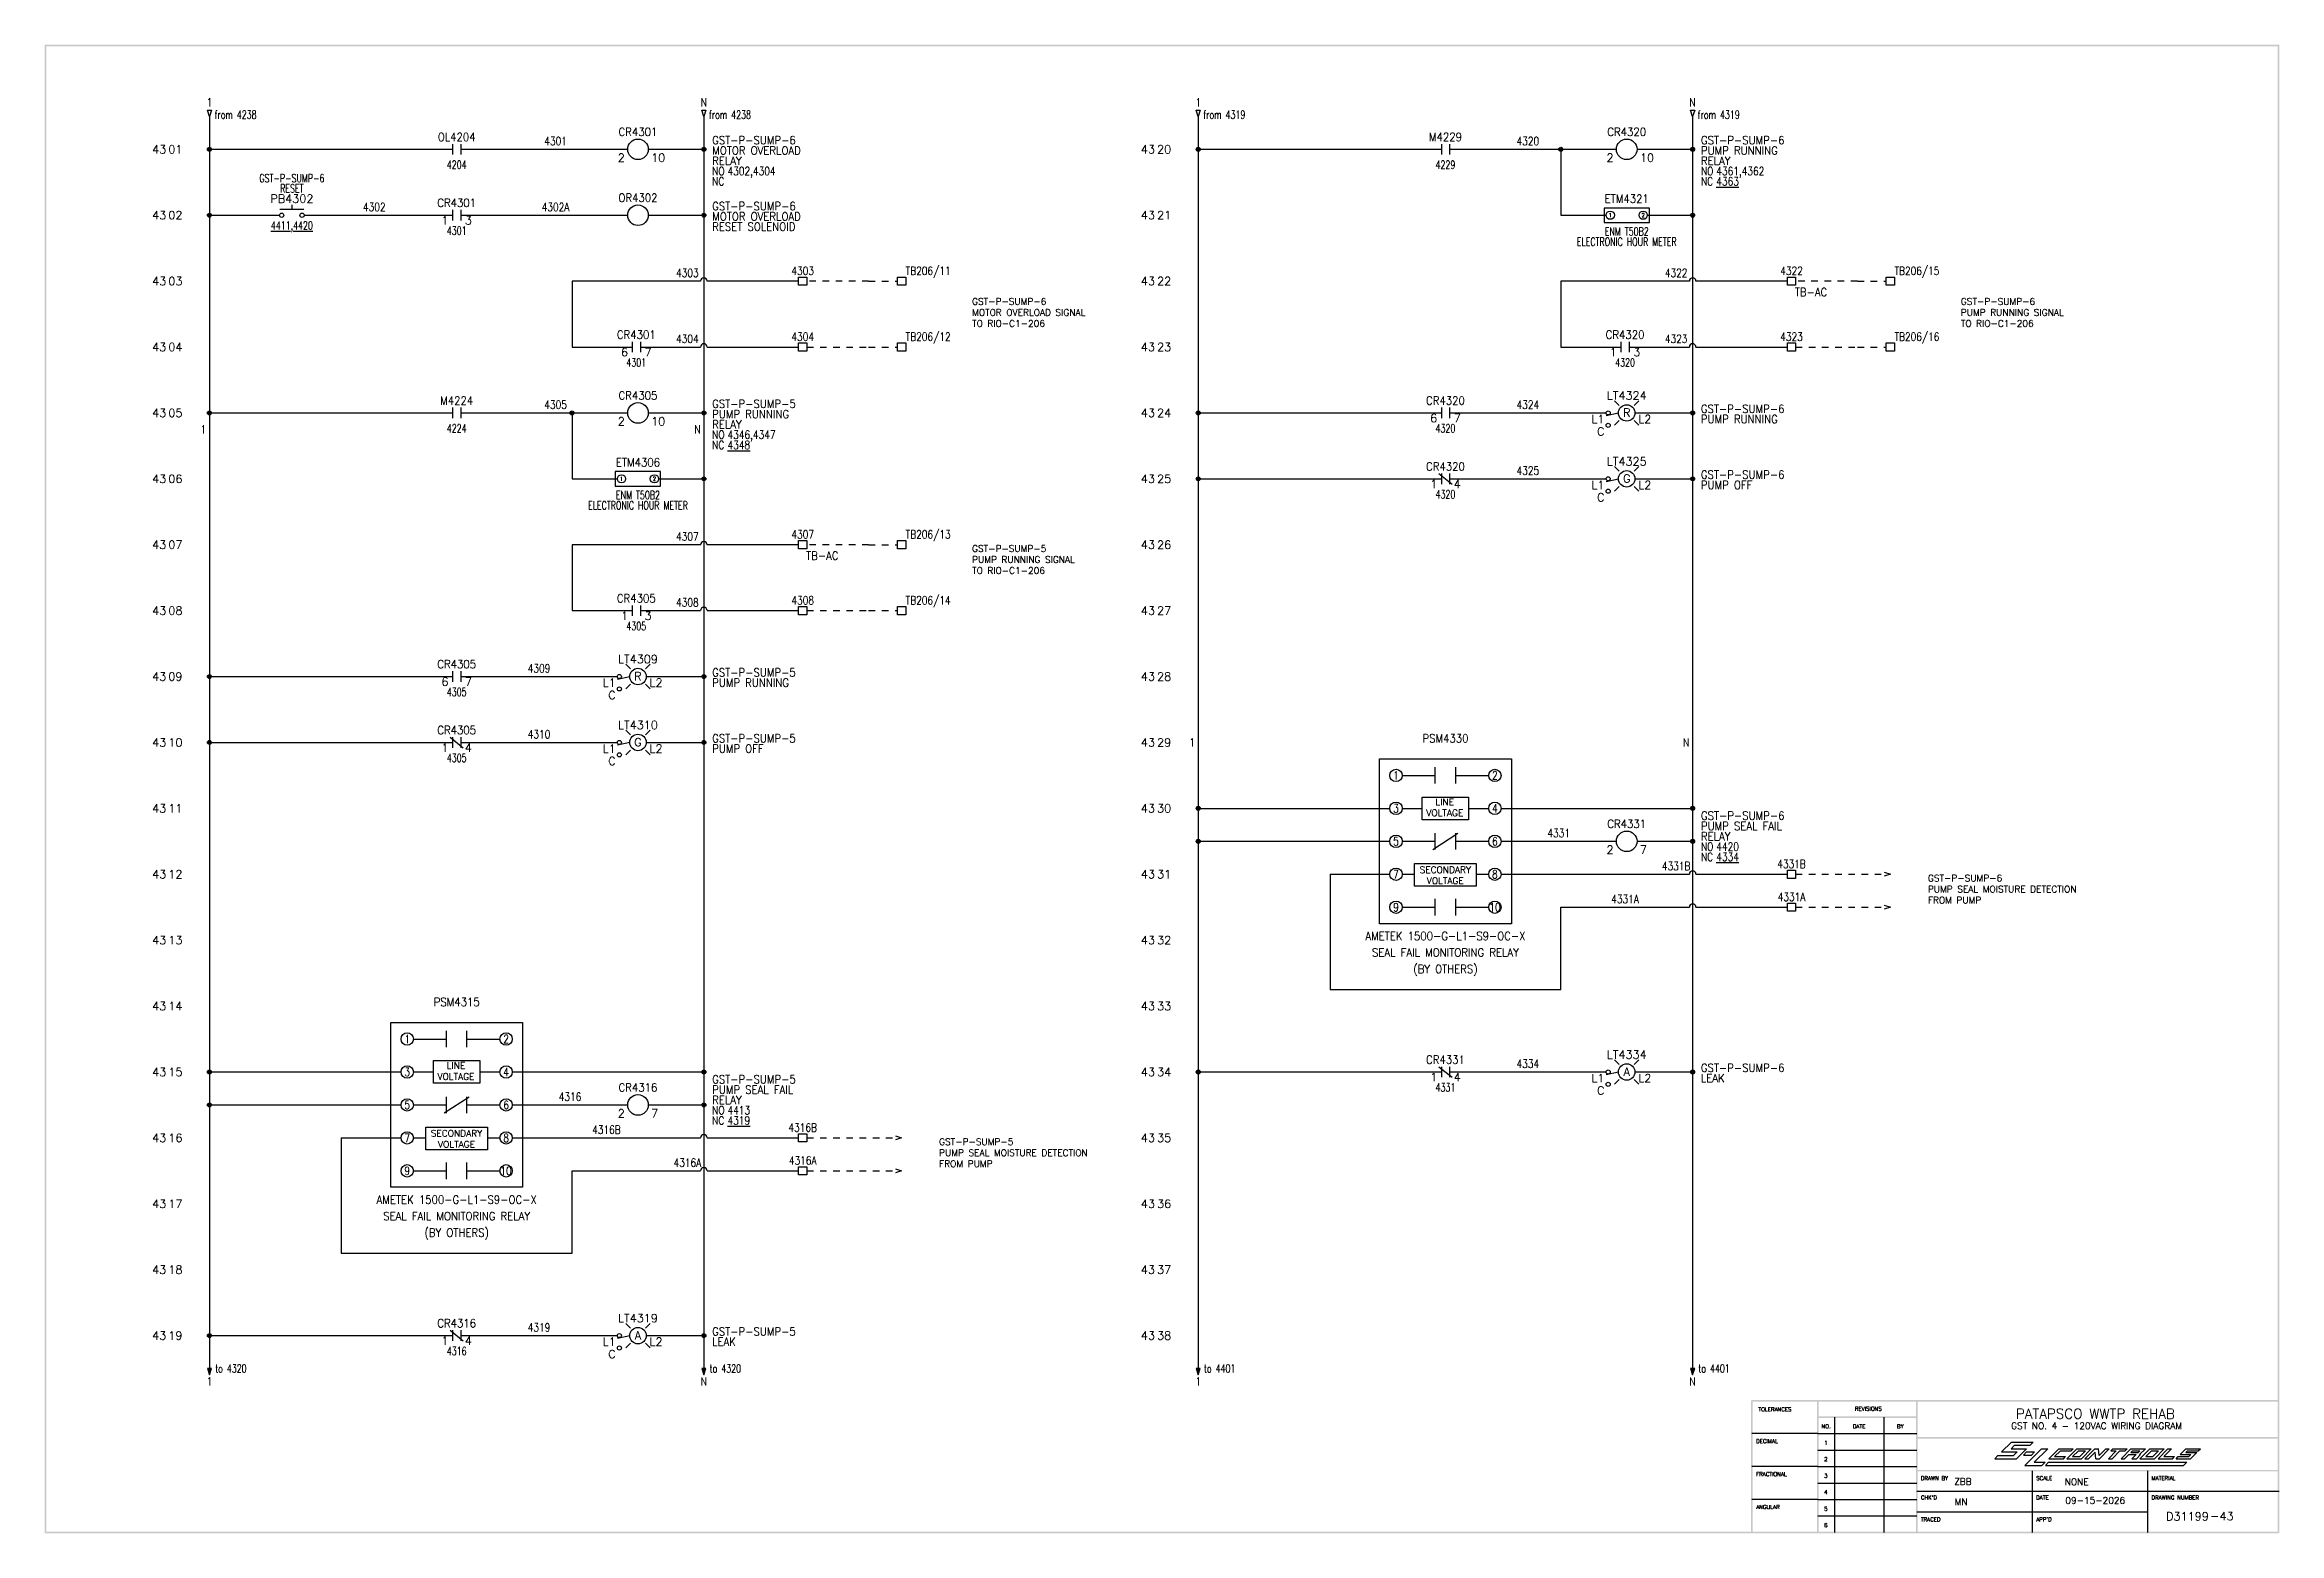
# Model space of a CAD drawing. Header units: inches. Extents: x 0 to 33.9, y 0 to 22.6.
import ezdxf
from ezdxf.enums import TextEntityAlignment as Align

# ---------------------------------------------------------------- set-up
doc = ezdxf.new("R2010")
doc.units = ezdxf.units.IN
doc.header["$LTSCALE"] = 0.5
doc.header["$MEASUREMENT"] = 0
doc.linetypes.add('HIDDEN2', pattern=[0.1875, 0.125, -0.0625])
for name, color, linetype in [('DESC', 150, 'Continuous'), ('MISC', 7, 'Continuous'), ('SYMS', 7, 'Continuous'), ('TAGS', 150, 'Continuous'), ('TERMS', 123, 'Continuous'), ('WIRENO', 72, 'Continuous'), ('WIREREF', 52, 'Continuous'), ('WIREREF_DEST', 52, 'Continuous'), ('WIRES', 7, 'Continuous'), ('XREF', 7, 'Continuous'), ('XREFCHILD', 134, 'Continuous')]:
    doc.layers.add(name, color=color, linetype=linetype)
doc.styles.add('ROMANS', font='ROMANS')
doc.styles.get("Standard").update_dxf_attribs({"font": 'romans.shx'})
doc.styles.add('WD', font='romans.shx')

msp = doc.modelspace()

# ---------------------------------------------------------------- texts
at = {"style": 'WD'}
for p in [(1.844, 20), (16.844, 20), (1.844, 19), (16.844, 19), (1.844, 18), (16.844, 18), (1.844, 17), (16.844, 17), (1.844, 16), (16.844, 16), (1.844, 15), (16.844, 15), (1.844, 14), (16.844, 14), (1.844, 13), (16.844, 13), (1.844, 12), (16.844, 12), (1.844, 11), (16.844, 11), (1.844, 10), (16.844, 10), (1.844, 9), (16.844, 9), (1.844, 8), (16.844, 8), (1.844, 7), (16.844, 7), (1.844, 6), (16.844, 6), (1.844, 5), (16.844, 5), (1.844, 4), (16.844, 4), (1.844, 3), (16.844, 3)]:
    msp.add_text('43', height=0.125, dxfattribs=at).set_placement(p, align=Align.MIDDLE_RIGHT)
for s, p in [('02', (1.875, 20)), ('21', (16.875, 20)), ('03', (1.875, 19)), ('22', (16.875, 19)), ('04', (1.875, 18)), ('23', (16.875, 18)), ('05', (1.875, 17)), ('24', (16.875, 17)), ('06', (1.875, 16)), ('25', (16.875, 16)), ('07', (1.875, 15)), ('26', (16.875, 15)), ('08', (1.875, 14)), ('27', (16.875, 14)), ('09', (1.875, 13)), ('28', (16.875, 13)), ('10', (1.875, 12)), ('29', (16.875, 12)), ('11', (1.875, 11)), ('30', (16.875, 11)), ('12', (1.875, 10)), ('31', (16.875, 10)), ('13', (1.875, 9)), ('32', (16.875, 9)), ('14', (1.875, 8)), ('33', (16.875, 8)), ('15', (1.875, 7)), ('34', (16.875, 7)), ('16', (1.875, 6)), ('35', (16.875, 6)), ('17', (1.875, 5)), ('36', (16.875, 5)), ('18', (1.875, 4)), ('37', (16.875, 4)), ('19', (1.875, 3)), ('38', (16.875, 3))]:
    msp.add_text(s, height=0.125, dxfattribs=at).set_placement(p, align=Align.MIDDLE_LEFT)
at = {"linetype": 'HIDDEN2', "char_height": 0.1, "attachment_point": 1}
for s, width, insert in [('GST-P-SUMP-6\\PMOTOR OVERLOAD SIGNAL\\PTO RIO-C1-206', 2.30777, (14.069, 18.741)), ('GST-P-SUMP-6\\PPUMP RUNNING SIGNAL\\PTO RIO-C1-206', 1.93089, (29.069, 18.741)), ('GST-P-SUMP-5\\PPUMP RUNNING SIGNAL\\PTO RIO-C1-206', 1.93089, (14.069, 14.991)), ('GST-P-SUMP-6\\PPUMP SEAL MOISTURE DETECTION\\PFROM PUMP', 2.93089, (28.569, 9.991)), ('GST-P-SUMP-5\\PPUMP SEAL MOISTURE DETECTION\\PFROM PUMP', 2.93089, (13.569, 5.991))]:
    msp.add_mtext_dynamic_manual_height_columns(s, width=width, gutter_width=0.5, heights=[0], dxfattribs=dict(at, insert=insert))

# ---------------------------------------------------------------- blocks, each defined once
blk = doc.blocks.new('LOGO')
at = {"color": 4}
for p, q in [((1.288, 0.284), (1.438, 0.432)), ((1.43, 0.331), (1.485, 0.386)), ((1.438, 0.432), (1.766, 0.432)), ((1.485, 0.386), (1.718, 0.386)), ((1.718, 0.386), (1.766, 0.432)), ((1.185, 0.182), (1.232, 0.229)), ((1.185, 0.182), (1.513, 0.182)), ((1.232, 0.229), (1.466, 0.229)), ((1.288, 0.284), (1.521, 0.284)), ((1.43, 0.331), (1.663, 0.331)), ((1.466, 0.229), (1.521, 0.284)), ((1.513, 0.182), (1.663, 0.331)), ((1.617, 0.237), (1.665, 0.284)), ((1.617, 0.237), (1.74, 0.237)), ((1.638, 0.081), (1.891, 0.331)), ((1.638, 0.081), (1.898, 0.081)), ((1.665, 0.284), (1.788, 0.284)), ((1.74, 0.237), (1.788, 0.284)), ((1.78, 0.128), (1.986, 0.331)), ((1.78, 0.128), (1.946, 0.128)), ((1.891, 0.331), (1.986, 0.331)), ((1.898, 0.081), (1.946, 0.128)), ((1.953, 0.081), (2, 0.128)), ((1.953, 0.081), (4.049, 0.081)), ((2, 0.128), (2.176, 0.128)), ((2.169, 0.128), (4.097, 0.128)), ((4.049, 0.081), (4.097, 0.128))]:
    blk.add_line(p, q, dxfattribs=at)
at = {"color": 6}
for p, q in [((2.005, 0.182), (2.155, 0.331)), ((2.005, 0.182), (2.224, 0.182)), ((2.092, 0.214), (2.179, 0.3)), ((2.092, 0.214), (2.256, 0.214)), ((2.155, 0.331), (2.374, 0.331)), ((2.179, 0.3), (2.343, 0.3)), ((2.224, 0.182), (2.256, 0.214)), ((2.279, 0.182), (2.429, 0.331)), ((2.279, 0.182), (2.498, 0.182)), ((2.343, 0.3), (2.374, 0.331)), ((2.365, 0.214), (2.452, 0.3)), ((2.365, 0.214), (2.475, 0.214)), ((2.429, 0.331), (2.648, 0.331)), ((2.452, 0.3), (2.561, 0.3)), ((2.475, 0.214), (2.561, 0.3)), ((2.498, 0.182), (2.648, 0.331)), ((2.552, 0.182), (2.702, 0.331)), ((2.552, 0.182), (2.607, 0.182)), ((2.607, 0.182), (2.707, 0.282)), ((2.702, 0.331), (2.757, 0.331)), ((2.716, 0.182), (2.707, 0.282)), ((2.716, 0.182), (2.771, 0.182)), ((2.766, 0.232), (2.757, 0.331)), ((2.766, 0.232), (2.866, 0.331)), ((2.771, 0.182), (2.921, 0.331)), ((2.866, 0.331), (2.921, 0.331)), ((2.908, 0.182), (3.026, 0.3)), ((2.908, 0.182), (2.962, 0.182)), ((2.944, 0.3), (2.976, 0.331)), ((2.944, 0.3), (3.026, 0.3)), ((2.962, 0.182), (3.081, 0.3)), ((2.976, 0.331), (3.194, 0.331)), ((3.081, 0.3), (3.163, 0.3)), ((3.099, 0.182), (3.249, 0.331)), ((3.099, 0.182), (3.154, 0.182)), ((3.154, 0.182), (3.217, 0.245)), ((3.163, 0.3), (3.194, 0.331)), ((3.217, 0.245), (3.326, 0.245)), ((3.249, 0.331), (3.468, 0.331)), ((3.249, 0.276), (3.272, 0.3)), ((3.249, 0.276), (3.358, 0.276)), ((3.263, 0.182), (3.326, 0.245)), ((3.263, 0.182), (3.332, 0.182)), ((3.272, 0.3), (3.382, 0.3)), ((3.332, 0.182), (3.395, 0.245)), ((3.358, 0.276), (3.382, 0.3)), ((3.381, 0.245), (3.468, 0.331)), ((3.381, 0.245), (3.395, 0.245)), ((3.386, 0.182), (3.536, 0.331)), ((3.386, 0.182), (3.605, 0.182)), ((3.473, 0.214), (3.559, 0.3)), ((3.473, 0.214), (3.582, 0.214)), ((3.536, 0.331), (3.755, 0.331)), ((3.559, 0.3), (3.669, 0.3)), ((3.582, 0.214), (3.669, 0.3)), ((3.605, 0.182), (3.755, 0.331)), ((3.66, 0.182), (3.81, 0.331)), ((3.66, 0.182), (3.878, 0.182)), ((3.746, 0.214), (3.864, 0.331)), ((3.746, 0.214), (3.91, 0.214)), ((3.81, 0.331), (3.864, 0.331)), ((3.878, 0.182), (3.91, 0.214)), ((3.933, 0.182), (3.965, 0.214)), ((3.933, 0.182), (4.152, 0.182)), ((3.965, 0.214), (4.129, 0.214)), ((3.996, 0.245), (4.083, 0.331)), ((3.996, 0.245), (4.16, 0.245)), ((4.037, 0.245), (4.147, 0.245)), ((4.083, 0.331), (4.302, 0.331)), ((4.083, 0.276), (4.106, 0.3)), ((4.083, 0.276), (4.178, 0.276)), ((4.083, 0.276), (4.247, 0.276)), ((4.106, 0.3), (4.27, 0.3)), ((4.129, 0.214), (4.16, 0.245)), ((4.152, 0.182), (4.247, 0.276)), ((4.27, 0.3), (4.302, 0.331))]:
    blk.add_line(p, q, dxfattribs=at)
blk = doc.blocks.new('S&L Title Block V2')
at = {"color": 2}
for p, q in [((27.15, 1.763), (27.15, 0.012)), ((27.9, 1.763), (27.9, 0.012)), ((26.9, 1.513), (25.9, 1.513)), ((26.9, 1.513), (28.4, 1.513)), ((26.9, 1.263), (28.4, 1.263)), ((26.9, 1.013), (25.9, 1.013)), ((26.9, 1.013), (28.4, 1.013)), ((26.9, 0.763), (28.4, 0.763)), ((30.15, 0.95), (30.15, 0.012)), ((31.9, 0.95), (31.9, 0.012)), ((26.9, 0.513), (25.9, 0.513)), ((26.9, 0.513), (28.4, 0.513)), ((28.4, 0.638), (33.9, 0.638)), ((26.9, 0.263), (28.4, 0.263)), ((28.4, 0.325), (31.9, 0.325)), ((28.4, 0.012), (28.4, 0.012))]:
    blk.add_line(p, q, dxfattribs=at)
for points in [[(0, 22.587), (0.025, 22.562), (33.9, 22.587), (33.875, 22.562)], [(0, 0), (0.025, 0.025), (0, 22.587), (0.025, 22.562)], [(33.9, 22.587), (33.875, 22.562), (33.9, 0.012), (33.875, 0.012)], [(25.887, 2.025), (25.912, 2), (33.9, 2.025), (33.9, 2)], [(25.887, 0.012), (25.912, 0.012), (25.887, 2.013), (25.912, 2.013)], [(26.887, 0.012), (26.912, 0.012), (26.887, 2.013), (26.912, 2.013)], [(26.9, 1.775), (26.9, 1.75), (28.4, 1.775), (28.4, 1.75)], [(28.387, 0.012), (28.412, 0.012), (28.387, 2.013), (28.412, 2.013)], [(28.4, 1.463), (28.4, 1.438), (33.9, 1.463), (33.9, 1.438)], [(28.4, 0.963), (28.4, 0.938), (33.9, 0.963), (33.9, 0.938)], [(33.888, 0), (33.888, 0.025), (0, 0), (0.025, 0.025)]]:
    blk.add_trace(points, dxfattribs=at)
at = {"color": 2, "linetype": 'Continuous'}
blk.add_blockref('LOGO', (28.4, 0.95), dxfattribs=at)
at = {"color": 2, "style": 'ROMANS'}
for s, p in [('TOLERANCES', (26.249, 1.851)), ('REVISIONS', (27.665, 1.861)), ('NO.', (27.025, 1.593)), ('DATE', (27.525, 1.593)), ('BY', (28.15, 1.593))]:
    blk.add_text(s, height=0.06, dxfattribs=at).set_placement(p, align=Align.CENTER)
for s, p in [('DECIMAL', (25.964, 1.369)), ('1', (26.995, 1.343)), ('2', (26.995, 1.093)), ('FRACTIONAL', (25.964, 0.869)), ('3', (26.995, 0.843)), ('DRAWN BY', (28.462, 0.806)), ('SCALE', (30.212, 0.806)), ('MATERIAL', (31.962, 0.806)), ('ANGULAR', (25.964, 0.369)), ('4', (26.995, 0.593)), ('5', (26.995, 0.343)), ("CHK'D", (28.462, 0.513)), ('DATE', (30.212, 0.513)), ('DRAWING NUMBER', (31.962, 0.513)), ('6', (26.995, 0.093)), ('TRACED', (28.462, 0.181)), ("APP'D", (30.212, 0.181))]:
    blk.add_text(s, height=0.06, dxfattribs=at).set_placement(p)
blk.add_text('-', height=0.125).set_placement((32.921, 0.2), align=Align.CENTER)
for tag, height, p in [('TITLE#1', 0.15, (31.11, 1.739)), ('TITLE#2', 0.1, (31.129, 1.58))]:
    blk.add_attdef(tag, text='', height=height).set_placement(p, align=Align.CENTER)
for tag, p, height in [('DRAWNBY', (28.968, 0.735), 0.1), ('SCALE', (30.644, 0.731), 0.1), ('CHKBY', (28.975, 0.429), 0.1), ('DATE', (30.653, 0.449), 0.1), ('SH#', (32.993, 0.197), 0.125)]:
    blk.add_attdef(tag, p, '', height=height)
blk.add_attdef('JOB#', text='', height=0.125).set_placement((32.83, 0.195), align=Align.RIGHT)
at = {"flags": 9}
blk.add_attdef('WD_TB', (0, 0), '', height=0.1, dxfattribs=at)
blk = doc.blocks.new('WD_MLRH6')
at = {"style": 'WD'}
blk.add_attdef('SHEET', text='', height=0.125, dxfattribs=at).set_placement((-0.656, 0), align=Align.MIDDLE_RIGHT)
blk.add_attdef('RUNGFIRST', text='', height=0.125, dxfattribs=at).set_placement((-0.625, 0), align=Align.MIDDLE_LEFT)
at = {"style": 'WD', "flags": 1}
for tag, p in [('WIRE-START', (-0.25, -0.356)), ('RUNGHORV', (-0.25, -0.127)), ('WIREMODE', (-0.25, -0.281)), ('RUNGDIST', (-0.25, -0.2)), ('RUNGCNT', (-0.25, -0.237)), ('RUNGINC', (-0.25, -0.163)), ('WIREFMT', (-0.25, -0.321)), ('WIRE-GSUF', (-0.25, -0.396)), ('PH3SPACE', (-0.25, -0.437))]:
    blk.add_attdef(tag, text='', height=0.025, dxfattribs=at).set_placement(p, align=Align.RIGHT)
blk = doc.blocks.new('WDDOT')
for radius in [0.03, 0.0187, 0.00929]:
    blk.add_circle((0, 0), radius)
blk = doc.blocks.new('HCR21')
at = {"linetype": 'Continuous'}
for p, q in [((-0.062, 0.08), (-0.062, -0.08)), ((0.062, 0.08), (0.062, -0.08))]:
    blk.add_line(p, q, dxfattribs=at)
at = {"style": 'WD'}
for tag, width, p in [('INST', 0.7, (0, 0.451)), ('LOC', 0.7, (0, 0.281)), ('TAG2', 0.9, (0, 0.125)), ('DESC1', 0.7, (0, -0.449)), ('XREF', 0.7, (0, -0.297)), ('DESC2', 0.7, (0, -0.597)), ('DESC3', 0.7, (0, -0.744))]:
    blk.add_attdef(tag, text='', height=0.125, dxfattribs=dict(at, width=width)).set_placement(p, align=Align.CENTER)
for tag, p, height, flags in [('X4TERM01', (-0.062, 0), 0.0125, 1), ('X1TERM02', (0.062, 0), 0.0125, 1), ('FAMILY', (0.097, 0.053), 0.01, 9), ('CONTACT', (0.097, 0.036), 0.01, 1)]:
    blk.add_attdef(tag, p, '', height=height, dxfattribs=dict(at, flags=flags))
for tag, p in [('X2LINK', (0, 0.125)), ('X8LINK', (0, -0.125))]:
    blk.add_attdef(tag, p, '', height=0.01, dxfattribs=at)
at = {"linetype": 'Continuous', "style": 'WD', "flags": 8}
blk.add_attdef('TERM01', text='', height=0.125, dxfattribs=at).set_placement((-0.125, -0.016), align=Align.TOP_RIGHT)
blk.add_attdef('TERM02', text='', height=0.125, dxfattribs=at).set_placement((0.125, -0.016), align=Align.TOP_LEFT)
blk = doc.blocks.new('HCR1')
blk.add_circle((0, 0), 0.156)
at = {"style": 'WD'}
for tag, width, p in [('INST', 0.7, (0.006, 0.528)), ('LOC', 0.7, (0.006, 0.359)), ('TAG1', 0.9, (0, 0.202))]:
    blk.add_attdef(tag, text='', height=0.125, dxfattribs=dict(at, width=width)).set_placement(p, align=Align.CENTER)
at = {"style": 'WD', "flags": 1}
for tag, p in [('X4TERM01', (-0.156, 0)), ('X1TERM02', (0.156, 0))]:
    blk.add_attdef(tag, p, '', height=0.0125, dxfattribs=at)
at = {"linetype": 'Continuous', "style": 'WD', "flags": 9}
blk.add_attdef('ASSYCODE', text='', height=0.01, dxfattribs=at).set_placement((0, 0.125), align=Align.CENTER)
at = {"style": 'WD', "flags": 9}
blk.add_attdef('FAMILY', text='', height=0.01, dxfattribs=at).set_placement((-0.005, 0.17), align=Align.CENTER)
at = {"linetype": 'Continuous', "style": 'WD', "flags": 1}
for tag, p in [('MFG', (0, 0.14)), ('CAT', (0, 0.159))]:
    blk.add_attdef(tag, text='', height=0.01, dxfattribs=at).set_placement(p, align=Align.MIDDLE)
at = {"style": 'WD'}
for tag, p, width in [('DESC1', (1.126, 0.076), 0.9), ('DESC2', (1.126, -0.081), 0.9), ('DESC3', (1.126, -0.237), 0.9), ('XREFNO', (1.359, -0.393), 0.8), ('XREFNC', (1.359, -0.549), 0.8)]:
    blk.add_attdef(tag, p, '', height=0.125, dxfattribs=dict(at, width=width))
at = {"linetype": 'Continuous', "style": 'WD'}
blk.add_attdef('TERM01', text='', height=0.125, dxfattribs=at).set_placement((-0.2, -0.066), align=Align.TOP_RIGHT)
blk.add_attdef('TERM02', text='', height=0.125, dxfattribs=at).set_placement((0.2, -0.066), align=Align.TOP_LEFT)
at = {"style": 'WD', "width": 0.8, "flags": 8}
for tag, p in [('NO', (1.126, -0.393)), ('NC', (1.126, -0.549))]:
    blk.add_attdef(tag, p, '', height=0.125, dxfattribs=at)
blk = doc.blocks.new('HT0W01')
for p, q in [((-0.062, 0.062), (0.062, 0.062)), ((-0.062, -0.062), (-0.062, 0.062)), ((0.062, 0.062), (0.062, -0.062)), ((0.062, -0.062), (-0.062, -0.062))]:
    blk.add_line(p, q)
at = {"style": 'WD'}
for tag, p, width in [('INST', (0.062, 0.42), 0.7), ('LOC', (0.062, 0.25), 0.7), ('DESC1', (0.05, -0.385), 0.8)]:
    blk.add_attdef(tag, p, '', height=0.125, dxfattribs=dict(at, width=width))
at = {"linetype": 'Continuous', "style": 'WD', "width": 0.8, "flags": 8}
blk.add_attdef('WIRENO', text='', height=0.125, dxfattribs=at).set_placement((0, 0.094), align=Align.CENTER)
at = {"style": 'WD', "flags": 1}
for tag, p, height in [('X4TERM01', (-0.062, 0), 0.0125), ('X4TERMDESC01', (-0.055, -0.023), 0.025), ('X2TERMDESC01', (-0.006, 0.029), 0.025), ('STRIPSEQ', (0, 0), 0.00125), ('X2TERM01', (0, 0.062), 0.0125), ('X1TERMDESC01', (0.039, 0.007), 0.025), ('X1TERM01', (0.062, 0), 0.0125), ('LINKTERM', (0, -0.002), 0.00125), ('X8TERM01', (0, -0.062), 0.0125), ('X8TERMDESC01', (0, -0.054), 0.025)]:
    blk.add_attdef(tag, p, '', height=height, dxfattribs=at)
at = {"linetype": 'Continuous', "style": 'WD', "width": 0.8, "flags": 1}
blk.add_attdef('MFG', text='', height=0.109, dxfattribs=at).set_placement((0.088, -0.406), align=Align.RIGHT)
at = {"linetype": 'Continuous', "style": 'WD'}
for tag, p, height, width, flags in [('TAGSTRIP', (0.05, -0.229), 0.125, 0.9, 8), ('CAT', (0.213, -0.406), 0.109, 0.8, 1), ('DESC2', (0.05, -0.541), 0.125, 0.8, 8), ('DESC3', (0.05, -0.698), 0.125, 0.8, 8)]:
    blk.add_attdef(tag, p, '', height=height, dxfattribs=dict(at, width=width, flags=flags))
at = {"style": 'WD', "width": 0.7, "flags": 1}
blk.add_attdef('ASSYCODE', (0.062, -0.281), '', height=0.01, dxfattribs=at)
blk = doc.blocks.new('HT1001')
for p, q in [((-0.062, 0.062), (0.062, 0.062)), ((-0.062, -0.062), (-0.062, 0.062)), ((0.062, 0.062), (0.062, -0.062)), ((0.062, -0.062), (-0.062, -0.062))]:
    blk.add_line(p, q)
at = {"style": 'WD'}
for tag, p, width in [('INST', (0.062, 0.42), 0.7), ('LOC', (0.062, 0.25), 0.7), ('DESC1', (0.05, -0.385), 0.8)]:
    blk.add_attdef(tag, p, '', height=0.125, dxfattribs=dict(at, width=width))
at = {"style": 'WD', "flags": 1}
for tag, p, height in [('X4TERM01', (-0.062, 0), 0.0125), ('X4TERMDESC01', (-0.055, -0.023), 0.025), ('X2TERMDESC01', (-0.006, 0.029), 0.025), ('STRIPSEQ', (0, 0), 0.00125), ('X2TERM01', (0, 0.062), 0.0125), ('X2PIN01', (0.033, 0.084), 0.0125), ('X1TERMDESC01', (0.039, 0.007), 0.025), ('X1TERM01', (0.062, 0), 0.0125), ('X1PIN01', (0.087, 0.016), 0.0125), ('X4PIN01', (-0.114, -0.038), 0.0125), ('LINKTERM', (0, -0.002), 0.00125), ('X8TERM01', (0, -0.062), 0.0125), ('X8TERMDESC01', (0, -0.054), 0.025), ('X8PIN01', (0.026, -0.096), 0.0125)]:
    blk.add_attdef(tag, p, '', height=height, dxfattribs=at)
at = {"linetype": 'Continuous', "style": 'WD'}
for tag, p, height, width, flags in [('TERM01', (0.062, 0.094), 0.125, 0.8, 8), ('TAGSTRIP', (0.05, -0.229), 0.125, 0.9, 8), ('CAT', (0.213, -0.406), 0.109, 0.8, 1), ('DESC2', (0.05, -0.541), 0.125, 0.8, 8), ('DESC3', (0.05, -0.698), 0.125, 0.8, 8)]:
    blk.add_attdef(tag, p, '', height=height, dxfattribs=dict(at, width=width, flags=flags))
at = {"linetype": 'Continuous', "style": 'WD', "width": 0.8, "flags": 1}
blk.add_attdef('MFG', text='', height=0.109, dxfattribs=at).set_placement((0.088, -0.406), align=Align.RIGHT)
at = {"style": 'WD', "width": 0.7, "flags": 1}
blk.add_attdef('ASSYCODE', (0.062, -0.281), '', height=0.01, dxfattribs=at)
blk = doc.blocks.new('HPB11')
for p, q in [((-0.185, 0.094), (0.18, 0.094)), ((0, 0.156), (0, 0.094))]:
    blk.add_line(p, q)
for centre in [(-0.155, 0), (0.155, 0)]:
    blk.add_circle(centre, 0.0322)
at = {"style": 'WD', "width": 0.7}
for tag, p in [('INST', (0, 0.826)), ('LOC', (0, 0.656)), ('DESC1', (0, 0.5)), ('DESC2', (0, 0.344)), ('XREF', (0, -0.219))]:
    blk.add_attdef(tag, text='', height=0.125, dxfattribs=at).set_placement(p, align=Align.CENTER)
at = {"style": 'WD'}
blk.add_attdef('TAG1', text='', height=0.125, dxfattribs=at).set_placement((0, 0.188), align=Align.CENTER)
for tag, p, height, flags in [('X4TERM01', (-0.188, 0), 0.0125, 1), ('X1TERM02', (0.188, 0), 0.0125, 1), ('FAMILY', (0.205, 0.152), 0.01, 9), ('CONTACT', (0.205, 0.136), 0.01, 1)]:
    blk.add_attdef(tag, p, '', height=height, dxfattribs=dict(at, flags=flags))
for tag, p in [('X2LINK', (0, 0.219)), ('X8LINK', (0, 0))]:
    blk.add_attdef(tag, p, '', height=0.01, dxfattribs=at)
at = {"linetype": 'Continuous', "style": 'WD', "flags": 9}
for tag, p in [('ASSYCODE', (0.23, 0.071)), ('MFG', (0.228, 0.089)), ('CAT', (0.23, 0.108))]:
    blk.add_attdef(tag, text='', height=0.01, dxfattribs=at).set_placement(p, align=Align.CENTER)
at = {"linetype": 'Continuous', "style": 'WD', "flags": 8}
blk.add_attdef('TERM01', text='', height=0.125, dxfattribs=at).set_placement((-0.25, -0.031), align=Align.TOP_RIGHT)
blk.add_attdef('TERM02', text='', height=0.125, dxfattribs=at).set_placement((0.25, -0.031), align=Align.TOP_LEFT)
blk = doc.blocks.new('HDV1T6')
for p, q in [((0.344, 0.109), (-0.344, 0.109)), ((-0.344, 0.109), (-0.344, -0.109)), ((0.344, -0.109), (0.344, 0.109)), ((-0.344, -0.109), (0.344, -0.109))]:
    blk.add_line(p, q)
for centre in [(-0.25, 0), (0.25, 0)]:
    blk.add_circle(centre, 0.0625)
at = {"style": 'WD'}
for tag, width, p in [('INST', 0.7, (0.006, 0.669)), ('RATING2', 0.7, (0, 0.343)), ('LOC', 0.7, (0.006, 0.499)), ('TAG1', 0.9, (0, 0.187)), ('DESC1', 0.7, (0, -0.309)), ('DESC2', 0.7, (0, -0.465)), ('XREF', 0.7, (0, -0.621))]:
    blk.add_attdef(tag, text='', height=0.125, dxfattribs=dict(at, width=width)).set_placement(p, align=Align.CENTER)
at = {"linetype": 'Continuous', "style": 'WD', "width": 0.8, "flags": 8}
for tag, p in [('TERM01', (-0.25, 0)), ('TERM02', (0.25, 0))]:
    blk.add_attdef(tag, text='', height=0.0625, dxfattribs=at).set_placement(p, align=Align.MIDDLE)
at = {"style": 'WD', "flags": 1}
for tag, p in [('X4TERM01', (-0.312, 0)), ('X2TERM01', (-0.25, 0.062)), ('X2TERM02', (0.25, 0.062)), ('X1TERM02', (0.312, 0)), ('X8TERM01', (-0.25, -0.062)), ('X8TERM02', (0.25, -0.062))]:
    blk.add_attdef(tag, p, '', height=0.0125, dxfattribs=at)
at = {"style": 'WD', "width": 0.7}
blk.add_attdef('RATING1', text='', height=0.125, dxfattribs=at).set_placement((0, 0), align=Align.MIDDLE)
at = {"linetype": 'Continuous', "style": 'WD', "flags": 9}
blk.add_attdef('ASSYCODE', text='', height=0.01, dxfattribs=at).set_placement((0, 0.094), align=Align.CENTER)
at = {"style": 'WD', "flags": 9}
blk.add_attdef('FAMILY', text='', height=0.01, dxfattribs=at).set_placement((-0.005, 0.154), align=Align.CENTER)
at = {"linetype": 'Continuous', "style": 'WD', "flags": 1}
for tag, p in [('MFG', (0, 0.125)), ('CAT', (0, 0.144))]:
    blk.add_attdef(tag, text='', height=0.01, dxfattribs=at).set_placement(p, align=Align.MIDDLE)
blk = doc.blocks.new('HLT1RP')
for p, q in [((-0.115, 0.115), (-0.186, 0.186)), ((0.115, 0.115), (0.186, 0.186)), ((-0.125, -0.003), (-0.31, -0.043)), ((-0.115, -0.115), (-0.186, -0.186)), ((0.115, -0.115), (0.186, -0.186))]:
    blk.add_line(p, q)
for centre, radius in [((-0.281, 0), 0.0312), ((0, 0), 0.125), ((-0.281, -0.188), 0.0312)]:
    blk.add_circle(centre, radius)
at = {"style": 'WD', "width": 0.7}
for tag, p in [('INST', (0.006, 0.528)), ('LOC', (0.006, 0.359))]:
    blk.add_attdef(tag, text='', height=0.125, dxfattribs=at).set_placement(p, align=Align.CENTER)
at = {"style": 'WD', "flags": 1}
for tag, p in [('X4TERM01', (-0.312, 0)), ('X1TERM02', (0.125, 0)), ('X4TERM03', (-0.312, -0.188))]:
    blk.add_attdef(tag, p, '', height=0.0125, dxfattribs=at)
at = {"style": 'WD'}
for tag, p in [('COLOR', (0, -0.058)), ('TAG1', (0, 0.202))]:
    blk.add_attdef(tag, text='', height=0.125, dxfattribs=at).set_placement(p, align=Align.CENTER)
at = {"linetype": 'Continuous', "style": 'WD', "flags": 9}
blk.add_attdef('ASSYCODE', text='', height=0.01, dxfattribs=at).set_placement((0, 0.1), align=Align.CENTER)
at = {"style": 'WD', "flags": 9}
blk.add_attdef('FAMILY', text='', height=0.01, dxfattribs=at).set_placement((-0.005, 0.161), align=Align.CENTER)
at = {"linetype": 'Continuous', "style": 'WD', "flags": 1}
for tag, p in [('MFG', (0, 0.121)), ('CAT', (0, 0.14))]:
    blk.add_attdef(tag, text='', height=0.01, dxfattribs=at).set_placement(p, align=Align.MIDDLE)
at = {"style": 'WD'}
for tag, p, width in [('DESC1', (1.125, 0), 0.9), ('WDTAGALT', (1.125, -0.312), 0.7)]:
    blk.add_attdef(tag, p, '', height=0.125, dxfattribs=dict(at, width=width))
at = {"linetype": 'Continuous', "style": 'WD', "flags": 8}
for tag, p in [('TERM01', (-0.338, -0.031)), ('TERM03', (-0.338, -0.219))]:
    blk.add_attdef(tag, text='', height=0.125, dxfattribs=at).set_placement(p, align=Align.TOP_RIGHT)
blk.add_attdef('TERM02', text='', height=0.125, dxfattribs=at).set_placement((0.175, -0.031), align=Align.TOP_LEFT)
at = {"style": 'WD', "width": 0.9}
blk.add_attdef('DESC2', text='', height=0.125, dxfattribs=at).set_placement((1.125, -0.031), align=Align.TOP_LEFT)
blk = doc.blocks.new('HLT1GP')
for p, q in [((-0.115, 0.115), (-0.186, 0.186)), ((0.115, 0.115), (0.186, 0.186)), ((-0.125, -0.003), (-0.31, -0.043)), ((-0.115, -0.115), (-0.186, -0.186)), ((0.115, -0.115), (0.186, -0.186))]:
    blk.add_line(p, q)
for centre, radius in [((-0.281, 0), 0.0312), ((0, 0), 0.125), ((-0.281, -0.188), 0.0312)]:
    blk.add_circle(centre, radius)
at = {"style": 'WD', "width": 0.7}
for tag, p in [('INST', (0.006, 0.528)), ('LOC', (0.006, 0.359))]:
    blk.add_attdef(tag, text='', height=0.125, dxfattribs=at).set_placement(p, align=Align.CENTER)
at = {"style": 'WD', "flags": 1}
for tag, p in [('X4TERM01', (-0.312, 0)), ('X1TERM02', (0.125, 0)), ('X4TERM03', (-0.312, -0.188))]:
    blk.add_attdef(tag, p, '', height=0.0125, dxfattribs=at)
at = {"style": 'WD'}
for tag, p in [('COLOR', (0, -0.058)), ('TAG1', (0, 0.202))]:
    blk.add_attdef(tag, text='', height=0.125, dxfattribs=at).set_placement(p, align=Align.CENTER)
at = {"linetype": 'Continuous', "style": 'WD', "flags": 9}
blk.add_attdef('ASSYCODE', text='', height=0.01, dxfattribs=at).set_placement((0, 0.099), align=Align.CENTER)
at = {"style": 'WD', "flags": 9}
blk.add_attdef('FAMILY', text='', height=0.01, dxfattribs=at).set_placement((-0.005, 0.161), align=Align.CENTER)
at = {"linetype": 'Continuous', "style": 'WD', "flags": 1}
for tag, p in [('MFG', (0, 0.121)), ('CAT', (0, 0.14))]:
    blk.add_attdef(tag, text='', height=0.01, dxfattribs=at).set_placement(p, align=Align.MIDDLE)
at = {"style": 'WD'}
for tag, p, width in [('DESC1', (1.125, 0), 0.9), ('WDTAGALT', (1.125, -0.312), 0.7)]:
    blk.add_attdef(tag, p, '', height=0.125, dxfattribs=dict(at, width=width))
at = {"linetype": 'Continuous', "style": 'WD', "flags": 8}
for tag, p in [('TERM01', (-0.338, -0.031)), ('TERM03', (-0.338, -0.219))]:
    blk.add_attdef(tag, text='', height=0.125, dxfattribs=at).set_placement(p, align=Align.TOP_RIGHT)
blk.add_attdef('TERM02', text='', height=0.125, dxfattribs=at).set_placement((0.175, -0.031), align=Align.TOP_LEFT)
at = {"style": 'WD', "width": 0.9}
blk.add_attdef('DESC2', text='', height=0.125, dxfattribs=at).set_placement((1.125, -0.031), align=Align.TOP_LEFT)
blk = doc.blocks.new('HCR22')
at = {"linetype": 'Continuous'}
for p, q in [((-0.1, 0.08), (0.1, -0.08)), ((-0.062, 0.08), (-0.062, -0.08)), ((0.062, 0.08), (0.062, -0.08))]:
    blk.add_line(p, q, dxfattribs=at)
at = {"style": 'WD'}
for tag, width, p in [('INST', 0.7, (0, 0.451)), ('LOC', 0.7, (0, 0.281)), ('TAG2', 0.9, (0, 0.125)), ('DESC1', 0.7, (0, -0.449)), ('XREF', 0.7, (0, -0.297)), ('DESC2', 0.7, (0, -0.597)), ('DESC3', 0.7, (0, -0.744))]:
    blk.add_attdef(tag, text='', height=0.125, dxfattribs=dict(at, width=width)).set_placement(p, align=Align.CENTER)
for tag, p, height, flags in [('X4TERM01', (-0.062, 0), 0.0125, 1), ('X1TERM02', (0.062, 0), 0.0125, 1), ('FAMILY', (0.097, 0.036), 0.01, 9), ('CONTACT', (0.097, 0.02), 0.01, 1)]:
    blk.add_attdef(tag, p, '', height=height, dxfattribs=dict(at, flags=flags))
for tag, p in [('X2LINK', (0, 0.125)), ('X8LINK', (0, -0.125))]:
    blk.add_attdef(tag, p, '', height=0.01, dxfattribs=at)
at = {"linetype": 'Continuous', "style": 'WD', "flags": 8}
blk.add_attdef('TERM01', text='', height=0.125, dxfattribs=at).set_placement((-0.125, -0.016), align=Align.TOP_RIGHT)
blk.add_attdef('TERM02', text='', height=0.125, dxfattribs=at).set_placement((0.125, -0.016), align=Align.TOP_LEFT)
blk = doc.blocks.new('HLT1AP')
for p, q in [((-0.115, 0.115), (-0.186, 0.186)), ((0.115, 0.115), (0.186, 0.186)), ((-0.125, -0.003), (-0.31, -0.043)), ((-0.115, -0.115), (-0.186, -0.186)), ((0.115, -0.115), (0.186, -0.186))]:
    blk.add_line(p, q)
for centre, radius in [((-0.281, 0), 0.0312), ((0, 0), 0.125), ((-0.281, -0.188), 0.0312)]:
    blk.add_circle(centre, radius)
at = {"style": 'WD', "width": 0.7}
for tag, p in [('INST', (0.006, 0.528)), ('LOC', (0.006, 0.359))]:
    blk.add_attdef(tag, text='', height=0.125, dxfattribs=at).set_placement(p, align=Align.CENTER)
at = {"style": 'WD', "flags": 1}
for tag, p in [('X4TERM01', (-0.312, 0)), ('X1TERM02', (0.125, 0)), ('X4TERM03', (-0.312, -0.188))]:
    blk.add_attdef(tag, p, '', height=0.0125, dxfattribs=at)
at = {"style": 'WD'}
for tag, p in [('COLOR', (0, -0.058)), ('TAG1', (0, 0.202))]:
    blk.add_attdef(tag, text='', height=0.125, dxfattribs=at).set_placement(p, align=Align.CENTER)
at = {"linetype": 'Continuous', "style": 'WD', "flags": 9}
blk.add_attdef('ASSYCODE', text='', height=0.01, dxfattribs=at).set_placement((0.001, 0.1), align=Align.CENTER)
at = {"style": 'WD', "flags": 9}
blk.add_attdef('FAMILY', text='', height=0.01, dxfattribs=at).set_placement((-0.005, 0.161), align=Align.CENTER)
at = {"linetype": 'Continuous', "style": 'WD', "flags": 1}
for tag, p in [('MFG', (0, 0.121)), ('CAT', (0, 0.14))]:
    blk.add_attdef(tag, text='', height=0.01, dxfattribs=at).set_placement(p, align=Align.MIDDLE)
at = {"style": 'WD'}
for tag, p, width in [('DESC1', (1.125, 0), 0.9), ('WDTAGALT', (1.125, -0.312), 0.7)]:
    blk.add_attdef(tag, p, '', height=0.125, dxfattribs=dict(at, width=width))
at = {"linetype": 'Continuous', "style": 'WD', "flags": 8}
for tag, p in [('TERM01', (-0.338, -0.031)), ('TERM03', (-0.338, -0.219))]:
    blk.add_attdef(tag, text='', height=0.125, dxfattribs=at).set_placement(p, align=Align.TOP_RIGHT)
blk.add_attdef('TERM02', text='', height=0.125, dxfattribs=at).set_placement((0.175, -0.031), align=Align.TOP_LEFT)
at = {"style": 'WD', "width": 0.9}
blk.add_attdef('DESC2', text='', height=0.125, dxfattribs=at).set_placement((1.125, -0.031), align=Align.TOP_LEFT)
blk = doc.blocks.new('WD_WNH')
at = {"linetype": 'Continuous', "style": 'WD', "width": 0.8}
blk.add_attdef('WIRENO', text='', height=0.125, dxfattribs=at).set_placement((0, 0.062), align=Align.CENTER)
at = {"style": 'WD', "flags": 1}
for tag, p in [('W01USER', (0, 0.078)), ('W02USER', (0, 0.07)), ('W03USER', (0, 0.062)), ('W04USER', (0, 0.055)), ('W05USER', (0, 0.047)), ('W06USER', (0, 0.039)), ('W07USER', (0, 0.031)), ('W08USER', (0, 0.023)), ('W09USER', (0, 0.016)), ('W10USER', (0, 0.008))]:
    blk.add_attdef(tag, text='', height=0.005, dxfattribs=at).set_placement(p, align=Align.CENTER)
blk = doc.blocks.new('HA1D2')
blk.add_lwpolyline([(0, 0.094), (0.031, 0.094), (0, 0), (-0.031, 0.094), (0, 0.094)])
at = {"style": 'WD', "width": 0.8, "flags": 8}
blk.add_attdef('WIRENO', text='', height=0.125, dxfattribs=at).set_placement((0, 0.15), align=Align.CENTER)
at = {"style": 'WD', "flags": 1}
for tag, p in [('X8TERM01', (0, 0)), ('SIGCODE', (0.026, 0.066))]:
    blk.add_attdef(tag, p, '', height=0.01, dxfattribs=at)
at = {"style": 'WD', "width": 0.7}
for tag, p in [('XREF', (0.077, -0.037)), ('DESC1', (0.077, -0.206))]:
    blk.add_attdef(tag, p, '', height=0.125, dxfattribs=at)
blk = doc.blocks.new('HA1S4')
for points in [[(0, 0), (-0.031, 0), (0, -0.094), (0.031, 0), (0, 0)], [(0.016, -0.011), (-0.016, -0.011), (0, -0.058), (0.016, -0.011)]]:
    blk.add_lwpolyline(points)
at = {"style": 'WD', "flags": 1}
for tag, p in [('X2TERM01', (0, 0)), ('SIGCODE', (0.035, -0.083))]:
    blk.add_attdef(tag, p, '', height=0.01, dxfattribs=at)
at = {"style": 'WD', "width": 0.7}
for tag, p in [('XREF', (0.088, -0.062)), ('DESC1', (0.088, 0.113))]:
    blk.add_attdef(tag, p, '', height=0.125, dxfattribs=at)
at = {"style": 'WD', "width": 0.8, "flags": 8}
blk.add_attdef('WIRENO', text='', height=0.125, dxfattribs=at).set_placement((0, -0.259), align=Align.CENTER)
blk = doc.blocks.new('WD_WNV')
at = {"linetype": 'Continuous', "style": 'WD', "width": 0.8}
blk.add_attdef('WIRENO', text='', height=0.125, dxfattribs=at).set_placement((-0.05, 0), align=Align.MIDDLE_RIGHT)
at = {"style": 'WD', "flags": 1}
for tag, p in [('W01USER', (-0.062, 0.094)), ('W02USER', (-0.062, 0.086)), ('W03USER', (-0.062, 0.078)), ('W04USER', (-0.062, 0.07)), ('W05USER', (-0.062, 0.062)), ('W06USER', (-0.062, 0.055)), ('W07USER', (-0.062, 0.047)), ('W08USER', (-0.062, 0.039)), ('W09USER', (-0.062, 0.031)), ('W10USER', (-0.062, 0.023))]:
    blk.add_attdef(tag, text='', height=0.005, dxfattribs=at).set_placement(p, align=Align.CENTER)
blk = doc.blocks.new('HMS1_AMETEK_RELAY_002')
for p, q in [((0.094, 0), (0.594, 0)), ((0.594, -0.125), (0.594, 0.125)), ((0.906, -0.125), (0.906, 0.125)), ((0.906, 0), (1.406, 0)), ((0.094, -0.5), (0.398, -0.5)), ((1.102, -0.5), (1.406, -0.5)), ((0.094, -1), (0.594, -1)), ((0.558, -1.122), (0.94, -0.876)), ((0.594, -1.125), (0.594, -0.875)), ((0.906, -1.125), (0.906, -0.875)), ((0.906, -1), (1.406, -1)), ((0.094, -1.5), (0.282, -1.5)), ((1.218, -1.5), (1.406, -1.5)), ((0.094, -2), (0.594, -2)), ((0.594, -2.125), (0.594, -1.875)), ((0.906, -2.125), (0.906, -1.875)), ((0.906, -2), (1.406, -2))]:
    blk.add_line(p, q)
for points in [[(-0.25, 0.25), (1.75, 0.25), (1.75, -2.25), (-0.25, -2.25)], [(0.398, -0.328), (1.102, -0.328), (1.102, -0.672), (0.398, -0.672)], [(0.282, -1.335), (1.218, -1.335), (1.218, -1.681), (0.282, -1.681)]]:
    blk.add_lwpolyline(points, close=True)
for centre in [(0, 0), (1.5, 0), (0, -0.5), (1.5, -0.5), (0, -1), (1.5, -1), (0, -1.5), (1.5, -1.5), (0, -2), (1.5, -2)]:
    blk.add_circle(centre, 0.0938)
at = {"char_height": 0.1, "attachment_point": 1}
for s, insert in [('\\pxqc;LINE\\PVOLTAGE', (0.503, -0.353)), ('\\pxqc;SECONDARY\\PVOLTAGE', (0.511, -1.381))]:
    blk.add_mtext_dynamic_manual_height_columns(s, width=0.47328, gutter_width=0.5, heights=[0], dxfattribs=dict(at, insert=insert))
at = {"style": 'WD'}
for tag, width, p in [('TAG1', 0.9, (0.75, 0.5)), ('INST', 0.7, (2, -2.5)), ('LOC', 0.7, (2, -2.75))]:
    blk.add_attdef(tag, text='', height=0.125, dxfattribs=dict(at, width=width)).set_placement(p, align=Align.CENTER)
at = {"style": 'WD', "width": 0.8, "flags": 8}
for tag, p in [('NO', (2.5, 0.25)), ('NC', (2.5, 0))]:
    blk.add_attdef(tag, p, '', height=0.125, dxfattribs=at)
at = {"style": 'WD', "width": 0.8}
for tag, p in [('TERM01', (0, 0)), ('TERM02', (1.5, 0)), ('X4TERMDESC01', (0.301, -0.163)), ('X1TERMDESC02', (1.815, -0.163)), ('TERM03', (0, -0.5)), ('X4TERMDESC03', (0.315, -0.663)), ('TERM04', (1.5, -0.5)), ('X1TERMDESC04', (1.818, -0.663)), ('TERM05', (0, -1)), ('TERM06', (1.5, -1)), ('X4TERMDESC05', (0.315, -1.163)), ('X1TERMDESC06', (1.815, -1.163)), ('TERM07', (0, -1.5)), ('X4TERMDESC07', (0.315, -1.663)), ('TERM08', (1.5, -1.5)), ('X1TERMDESC08', (1.815, -1.663)), ('TERM09', (0, -2)), ('TERM10', (1.5, -2)), ('X4TERMDESC09', (0.313, -2.163)), ('X1TERMDESC10', (1.815, -2.163))]:
    blk.add_attdef(tag, text='', height=0.125, dxfattribs=at).set_placement(p, align=Align.MIDDLE)
at = {"style": 'WD', "flags": 1}
for tag, p in [('X4TERM01', (-0.094, 0)), ('X1TERM02', (1.594, 0)), ('X4TERM03', (-0.094, -0.5)), ('X1TERM04', (1.594, -0.5)), ('X4TERM05', (-0.094, -1)), ('X1TERM06', (1.594, -1)), ('X4TERM07', (-0.094, -1.5)), ('X1TERM08', (1.594, -1.5)), ('X4TERM09', (-0.094, -2)), ('X1TERM10', (1.594, -2))]:
    blk.add_attdef(tag, p, '', height=0.01, dxfattribs=at)
for tag, p in [('MFG', (0.75, 0)), ('CAT', (0.75, -0.25))]:
    blk.add_attdef(tag, text='', height=0.01, dxfattribs=at).set_placement(p, align=Align.MIDDLE)
at = {"style": 'WD', "flags": 9}
for tag, p in [('ASSYCODE', (0.705, -0.5)), ('FAMILY', (0.75, -0.75))]:
    blk.add_attdef(tag, text='', height=0.01, dxfattribs=at).set_placement(p, align=Align.CENTER)
at = {"style": 'WD'}
for tag, p, width in [('XREFNO', (-1, -2.5), 0.8), ('XREFNC', (-1, -2.75), 0.8), ('DESC1', (0.5, -2.5), 0.9), ('DESC2', (0.5, -2.75), 0.9), ('DESC3', (0.5, -3), 0.9)]:
    blk.add_attdef(tag, p, '', height=0.125, dxfattribs=dict(at, width=width))
blk = doc.blocks.new('HA1X1')
for p, q in [((-0.09375, 0.03125), (0, 0)), ((0, 0), (-0.09375, -0.03125))]:
    blk.add_line(p, q)
at = {"style": 'WD', "flags": 1}
blk.add_attdef('X4TERM01', (0, 0), '', height=0.01, dxfattribs=at)
at = {"style": 'WD', "width": 0.9}
blk.add_attdef('DESC1', (0.1, 0.0406), '', height=0.125, dxfattribs=at)
blk.add_attdef('DESC2', text='', height=0.125, dxfattribs=at).set_placement((0.1, -0.025), align=Align.TOP_LEFT)

# ---------------------------------------------------------------- linework, layer by layer
at = {"layer": 'WIRES'}
for p, q in [((2.5, 21.5), (2.5, 2.5)), ((10, 21.5), (10, 2.5)), ((17.5, 21.5), (17.5, 2.5)), ((25, 21.5), (25, 2.5)), ((2.5, 21), (6.188, 21)), ((6.312, 21), (8.844, 21)), ((9.156, 21), (10, 21)), ((17.5, 21), (21.188, 21)), ((21.312, 21), (23.844, 21)), ((23, 21), (23, 20)), ((24.156, 21), (25, 21)), ((2.5, 20), (3.562, 20)), ((3.938, 20), (6.188, 20)), ((6.312, 20), (8.844, 20)), ((9.156, 20), (10, 20)), ((23, 20), (23.688, 20)), ((24.312, 20), (25, 20)), ((9.95, 19), (8, 19)), ((8, 19), (8, 18)), ((11.438, 19), (10.05, 19)), ((24.95, 19), (23, 19)), ((23, 19), (23, 18)), ((26.438, 19), (25.05, 19)), ((8, 18), (8.913, 18)), ((9.038, 18), (9.95, 18)), ((10.05, 18), (11.438, 18)), ((23, 18), (23.913, 18)), ((24.038, 18), (24.95, 18)), ((25.05, 18), (26.438, 18)), ((2.5, 17), (6.188, 17)), ((6.312, 17), (8.844, 17)), ((8, 17), (8, 16)), ((9.156, 17), (10, 17)), ((17.5, 17), (21.188, 17)), ((21.312, 17), (23.688, 17)), ((24.125, 17), (25, 17)), ((8, 16), (8.688, 16)), ((9.312, 16), (10, 16)), ((17.5, 16), (21.188, 16)), ((21.312, 16), (23.688, 16)), ((24.125, 16), (25, 16)), ((9.95, 15), (8, 15)), ((8, 15), (8, 14)), ((11.438, 15), (10.05, 15)), ((8, 14), (8.913, 14)), ((9.038, 14), (9.95, 14)), ((10.05, 14), (11.438, 14)), ((2.5, 13), (6.188, 13)), ((6.312, 13), (8.688, 13)), ((9.125, 13), (10, 13)), ((2.5, 12), (6.188, 12)), ((6.312, 12), (8.688, 12)), ((9.125, 12), (10, 12)), ((17.5, 11), (20.406, 11)), ((22.094, 11), (25, 11)), ((17.5, 10.5), (20.406, 10.5)), ((22.094, 10.5), (23.844, 10.5)), ((24.156, 10.5), (25, 10.5)), ((19.5, 10), (19.5, 8.25)), ((19.5, 10), (20.406, 10)), ((22.094, 10), (24.95, 10)), ((25.05, 10), (26.438, 10)), ((23, 8.25), (23, 9.5)), ((23, 9.5), (24.95, 9.5)), ((25.05, 9.5), (26.438, 9.5)), ((19.5, 8.25), (23, 8.25)), ((2.5, 7), (5.406, 7)), ((7.094, 7), (10, 7)), ((17.5, 7), (21.188, 7)), ((21.312, 7), (23.688, 7)), ((24.125, 7), (25, 7)), ((2.5, 6.5), (5.406, 6.5)), ((7.094, 6.5), (8.844, 6.5)), ((9.156, 6.5), (10, 6.5)), ((4.5, 6), (5.406, 6)), ((4.5, 6), (4.5, 4.25)), ((7.094, 6), (9.95, 6)), ((10.05, 6), (11.438, 6)), ((8, 4.25), (8, 5.5)), ((8, 5.5), (9.95, 5.5)), ((10.05, 5.5), (11.438, 5.5)), ((4.5, 4.25), (8, 4.25)), ((2.5, 3), (6.188, 3)), ((6.312, 3), (8.688, 3)), ((9.125, 3), (10, 3))]:
    msp.add_line(p, q, dxfattribs=at)
at = {"layer": 'WIRES', "linetype": 'HIDDEN2'}
for p, q in [((12.5, 19), (11.562, 19)), ((12.5, 19), (12.938, 19)), ((27.5, 19), (26.562, 19)), ((27.5, 19), (27.938, 19)), ((11.562, 18), (12.5, 18)), ((12.5, 18), (12.938, 18)), ((26.562, 18), (27.5, 18)), ((27.5, 18), (27.938, 18)), ((12.5, 15), (11.562, 15)), ((12.5, 15), (12.938, 15)), ((11.562, 14), (12.5, 14)), ((12.5, 14), (12.938, 14)), ((26.562, 10), (27.938, 10)), ((26.562, 9.5), (27.938, 9.5)), ((11.562, 6), (12.938, 6)), ((11.562, 5.5), (12.938, 5.5))]:
    msp.add_line(p, q, dxfattribs=at)
at = {"layer": 'WIRES'}
for centre in [(10, 19), (25, 19), (10, 18), (25, 18), (10, 15), (10, 14), (25, 10), (25, 9.5), (10, 6), (10, 5.5)]:
    msp.add_arc(centre, 0.05, 0, 180, dxfattribs=at)

# ---------------------------------------------------------------- block references
for name, p, values in [('S&L Title Block V2', (0, 0), {'SH#': '43', 'JOB#': 'D31199', 'DATE': '09-15-2026', 'SCALE': 'NONE', 'CHKBY': 'MN', 'DRAWNBY': 'ZBB', 'TITLE#2': 'GST NO. 4 - 120VAC WIRING DIAGRAM', 'TITLE#1': 'PATAPSCO WWTP REHAB'}), ('WD_MLRH6', (2.5, 21), {'RUNGFIRST': '01', 'SHEET': '43'}), ('WD_MLRH6', (17.5, 21), {'RUNGFIRST': '20', 'SHEET': '43'})]:
    msp.add_blockref(name, p).add_auto_attribs(values)
at = {"layer": 'SYMS'}
ref = msp.add_blockref('HA1D2', (2.5, 21.5), dxfattribs=at)
ref.add_attrib('WIRENO', '1', dxfattribs={"layer": 'WIREREF_DEST', "height": 0.125, "style": 'WD', "width": 0.8, "flags": 8}).set_placement((2.5, 21.65), align=Align.CENTER)
ref.add_attrib('XREF', 'from 4238', (2.577, 21.463), dxfattribs={"layer": 'XREF', "height": 0.125, "style": 'WD', "width": 0.7})
ref = msp.add_blockref('HA1D2', (10, 21.5), dxfattribs=at)
ref.add_attrib('WIRENO', 'N', dxfattribs={"layer": 'WIREREF_DEST', "height": 0.125, "style": 'WD', "width": 0.8, "flags": 8}).set_placement((10, 21.65), align=Align.CENTER)
ref.add_attrib('XREF', 'from 4238', (10.077, 21.463), dxfattribs={"layer": 'XREF', "height": 0.125, "style": 'WD', "width": 0.7})
ref = msp.add_blockref('HA1D2', (17.5, 21.5), dxfattribs=at)
ref.add_attrib('WIRENO', '1', dxfattribs={"layer": 'WIREREF_DEST', "height": 0.125, "style": 'WD', "width": 0.8, "flags": 8}).set_placement((17.5, 21.65), align=Align.CENTER)
ref.add_attrib('XREF', 'from 4319', (17.577, 21.463), dxfattribs={"layer": 'XREF', "height": 0.125, "style": 'WD', "width": 0.7})
ref = msp.add_blockref('HA1D2', (25, 21.5), dxfattribs=at)
ref.add_attrib('WIRENO', 'N', dxfattribs={"layer": 'WIREREF_DEST', "height": 0.125, "style": 'WD', "width": 0.8, "flags": 8}).set_placement((25, 21.65), align=Align.CENTER)
ref.add_attrib('XREF', 'from 4319', (25.077, 21.463), dxfattribs={"layer": 'XREF', "height": 0.125, "style": 'WD', "width": 0.7})
for name, p in [('WDDOT', (2.5, 21)), ('WDDOT', (10, 21)), ('WDDOT', (17.5, 21)), ('WDDOT', (23, 21)), ('WDDOT', (25, 21)), ('WDDOT', (2.5, 20)), ('WDDOT', (10, 20)), ('WDDOT', (25, 20)), ('WDDOT', (2.5, 17)), ('WDDOT', (8, 17)), ('WDDOT', (10, 17)), ('WDDOT', (17.5, 17)), ('WDDOT', (25, 17)), ('WDDOT', (10, 16)), ('WDDOT', (17.5, 16)), ('WDDOT', (25, 16)), ('WDDOT', (2.5, 13)), ('WDDOT', (10, 13)), ('WDDOT', (2.5, 12)), ('WDDOT', (10, 12)), ('WDDOT', (17.5, 11)), ('WDDOT', (25, 11)), ('WDDOT', (17.5, 10.5)), ('WDDOT', (25, 10.5)), ('HA1X1', (28, 10)), ('HA1X1', (28, 9.5)), ('WDDOT', (2.5, 7)), ('WDDOT', (10, 7)), ('WDDOT', (17.5, 7)), ('WDDOT', (25, 7)), ('WDDOT', (2.5, 6.5)), ('WDDOT', (10, 6.5)), ('HA1X1', (13, 6)), ('HA1X1', (13, 5.5)), ('WDDOT', (2.5, 3)), ('WDDOT', (10, 3))]:
    msp.add_blockref(name, p, dxfattribs=at)
ref = msp.add_blockref('HCR21', (6.25, 21), dxfattribs=at)
ref.add_attrib('XREF', '4204', dxfattribs={"layer": 'XREFCHILD', "height": 0.125, "style": 'WD', "width": 0.7}).set_placement((6.25, 20.703), align=Align.CENTER)
ref.add_attrib('TAG2', 'OL4204', dxfattribs={"layer": 'TAGS', "height": 0.125, "style": 'WD', "width": 0.9}).set_placement((6.25, 21.125), align=Align.CENTER)
ref = msp.add_blockref('HCR1', (9, 21), dxfattribs=at)
ref.add_attrib('DESC3', 'RELAY', (10.126, 20.763), dxfattribs={"layer": 'DESC', "height": 0.125, "style": 'WD', "width": 0.9})
ref.add_attrib('NC', 'NC', (10.126, 20.451), dxfattribs={"layer": 'MISC', "height": 0.125, "style": 'WD', "width": 0.8, "flags": 8})
ref.add_attrib('NO', 'NO', (10.126, 20.607), dxfattribs={"layer": 'MISC', "height": 0.125, "style": 'WD', "width": 0.8, "flags": 8})
ref.add_attrib('TERM02', '10', dxfattribs={"layer": 'TERMS', "linetype": 'Continuous', "height": 0.125, "style": 'WD'}).set_placement((9.2, 20.934), align=Align.TOP_LEFT)
ref.add_attrib('TERM01', '2', dxfattribs={"layer": 'TERMS', "linetype": 'Continuous', "height": 0.125, "style": 'WD'}).set_placement((8.8, 20.934), align=Align.TOP_RIGHT)
ref.add_attrib('XREFNO', '4302,4304', (10.359, 20.607), dxfattribs={"layer": 'XREF', "height": 0.125, "style": 'WD', "width": 0.8})
ref.add_attrib('DESC2', 'MOTOR OVERLOAD', (10.126, 20.919), dxfattribs={"layer": 'DESC', "height": 0.125, "style": 'WD', "width": 0.9})
ref.add_attrib('DESC1', 'GST-P-SUMP-6', (10.126, 21.076), dxfattribs={"layer": 'DESC', "height": 0.125, "style": 'WD', "width": 0.9})
ref.add_attrib('TAG1', 'CR4301', dxfattribs={"layer": 'TAGS', "height": 0.125, "style": 'WD', "width": 0.9}).set_placement((9, 21.202), align=Align.CENTER)
ref = msp.add_blockref('HCR21', (21.25, 21), dxfattribs=at)
ref.add_attrib('XREF', '4229', dxfattribs={"layer": 'XREFCHILD', "height": 0.125, "style": 'WD', "width": 0.7}).set_placement((21.25, 20.703), align=Align.CENTER)
ref.add_attrib('TAG2', 'M4229', dxfattribs={"layer": 'TAGS', "height": 0.125, "style": 'WD', "width": 0.9}).set_placement((21.25, 21.125), align=Align.CENTER)
ref = msp.add_blockref('HCR1', (24, 21), dxfattribs=at)
ref.add_attrib('DESC3', 'RELAY', (25.126, 20.763), dxfattribs={"layer": 'DESC', "height": 0.125, "style": 'WD', "width": 0.9})
ref.add_attrib('NC', 'NC', (25.126, 20.451), dxfattribs={"layer": 'MISC', "height": 0.125, "style": 'WD', "width": 0.8, "flags": 8})
ref.add_attrib('NO', 'NO', (25.126, 20.607), dxfattribs={"layer": 'MISC', "height": 0.125, "style": 'WD', "width": 0.8, "flags": 8})
ref.add_attrib('TERM02', '10', dxfattribs={"layer": 'TERMS', "linetype": 'Continuous', "height": 0.125, "style": 'WD'}).set_placement((24.2, 20.934), align=Align.TOP_LEFT)
ref.add_attrib('TERM01', '2', dxfattribs={"layer": 'TERMS', "linetype": 'Continuous', "height": 0.125, "style": 'WD'}).set_placement((23.8, 20.934), align=Align.TOP_RIGHT)
ref.add_attrib('XREFNC', '%%u4363%%u', (25.359, 20.451), dxfattribs={"layer": 'XREF', "height": 0.125, "style": 'WD', "width": 0.8})
ref.add_attrib('XREFNO', '4361,4362', (25.359, 20.607), dxfattribs={"layer": 'XREF', "height": 0.125, "style": 'WD', "width": 0.8})
ref.add_attrib('DESC2', 'PUMP RUNNING', (25.126, 20.919), dxfattribs={"layer": 'DESC', "height": 0.125, "style": 'WD', "width": 0.9})
ref.add_attrib('DESC1', 'GST-P-SUMP-6', (25.126, 21.076), dxfattribs={"layer": 'DESC', "height": 0.125, "style": 'WD', "width": 0.9})
ref.add_attrib('TAG1', 'CR4320', dxfattribs={"layer": 'TAGS', "height": 0.125, "style": 'WD', "width": 0.9}).set_placement((24, 21.202), align=Align.CENTER)
ref = msp.add_blockref('HPB11', (3.75, 20), dxfattribs=at)
ref.add_attrib('XREF', '%%u4411%%u,%%u4420%%u', dxfattribs={"layer": 'XREF', "height": 0.125, "style": 'WD', "width": 0.7}).set_placement((3.75, 19.781), align=Align.CENTER)
ref.add_attrib('DESC2', 'RESET', dxfattribs={"layer": 'DESC', "height": 0.125, "style": 'WD', "width": 0.7}).set_placement((3.75, 20.344), align=Align.CENTER)
ref.add_attrib('DESC1', 'GST-P-SUMP-6', dxfattribs={"layer": 'DESC', "height": 0.125, "style": 'WD', "width": 0.7}).set_placement((3.75, 20.5), align=Align.CENTER)
ref.add_attrib('TAG1', 'PB4302', dxfattribs={"layer": 'TAGS', "height": 0.125, "style": 'WD'}).set_placement((3.75, 20.188), align=Align.CENTER)
ref = msp.add_blockref('HCR21', (6.25, 20), dxfattribs=at)
ref.add_attrib('TERM02', '3', dxfattribs={"layer": 'TERMS', "linetype": 'Continuous', "height": 0.125, "style": 'WD', "flags": 8}).set_placement((6.375, 19.984), align=Align.TOP_LEFT)
ref.add_attrib('TERM01', '1', dxfattribs={"layer": 'TERMS', "linetype": 'Continuous', "height": 0.125, "style": 'WD', "flags": 8}).set_placement((6.125, 19.984), align=Align.TOP_RIGHT)
ref.add_attrib('XREF', '4301', dxfattribs={"layer": 'XREFCHILD', "height": 0.125, "style": 'WD', "width": 0.7}).set_placement((6.25, 19.703), align=Align.CENTER)
ref.add_attrib('TAG2', 'CR4301', dxfattribs={"layer": 'TAGS', "height": 0.125, "style": 'WD', "width": 0.9}).set_placement((6.25, 20.125), align=Align.CENTER)
ref = msp.add_blockref('HCR1', (9, 20), dxfattribs=at)
ref.add_attrib('DESC3', 'RESET SOLENOID', (10.126, 19.763), dxfattribs={"layer": 'DESC', "height": 0.125, "style": 'WD', "width": 0.9})
ref.add_attrib('DESC2', 'MOTOR OVERLOAD', (10.126, 19.919), dxfattribs={"layer": 'DESC', "height": 0.125, "style": 'WD', "width": 0.9})
ref.add_attrib('DESC1', 'GST-P-SUMP-6', (10.126, 20.076), dxfattribs={"layer": 'DESC', "height": 0.125, "style": 'WD', "width": 0.9})
ref.add_attrib('TAG1', 'OR4302', dxfattribs={"layer": 'TAGS', "height": 0.125, "style": 'WD', "width": 0.9}).set_placement((9, 20.202), align=Align.CENTER)
ref = msp.add_blockref('HDV1T6', (24, 20), dxfattribs=at)
ref.add_attrib('DESC1', 'ENM T50B2', dxfattribs={"layer": 'DESC', "height": 0.125, "style": 'WD', "width": 0.7}).set_placement((24, 19.691), align=Align.CENTER)
ref.add_attrib('DESC2', 'ELECTRONIC HOUR METER', dxfattribs={"layer": 'DESC', "height": 0.125, "style": 'WD', "width": 0.7}).set_placement((24, 19.535), align=Align.CENTER)
ref.add_attrib('TERM02', '2', dxfattribs={"layer": 'TERMS', "linetype": 'Continuous', "height": 0.0625, "style": 'WD', "width": 0.8, "flags": 8}).set_placement((24.25, 20), align=Align.MIDDLE)
ref.add_attrib('TERM01', '1', dxfattribs={"layer": 'TERMS', "linetype": 'Continuous', "height": 0.0625, "style": 'WD', "width": 0.8, "flags": 8}).set_placement((23.75, 20), align=Align.MIDDLE)
ref.add_attrib('TAG1', 'ETM4321', dxfattribs={"layer": 'TAGS', "height": 0.125, "style": 'WD', "width": 0.9}).set_placement((24, 20.187), align=Align.CENTER)
ref = msp.add_blockref('HT0W01', (11.5, 19), dxfattribs=at)
ref.add_attrib('WIRENO', '4303', dxfattribs={"layer": 'WIREREF', "linetype": 'Continuous', "height": 0.125, "style": 'WD', "width": 0.8, "flags": 8}).set_placement((11.5, 19.094), align=Align.CENTER)
ref = msp.add_blockref('HT1001', (13, 19), dxfattribs=at)
ref.add_attrib('TERM01', 'TB206/11', (13.062, 19.094), dxfattribs={"layer": 'TERMS', "linetype": 'Continuous', "height": 0.125, "style": 'WD', "width": 0.8, "flags": 8})
ref = msp.add_blockref('HT0W01', (26.5, 19), dxfattribs=at)
ref.add_attrib('WIRENO', '4322', dxfattribs={"layer": 'WIREREF', "linetype": 'Continuous', "height": 0.125, "style": 'WD', "width": 0.8, "flags": 8}).set_placement((26.5, 19.094), align=Align.CENTER)
ref.add_attrib('TAGSTRIP', 'TB-AC', (26.55, 18.771), dxfattribs={"layer": 'TAGS', "linetype": 'Continuous', "height": 0.125, "style": 'WD', "width": 0.9, "flags": 8})
ref = msp.add_blockref('HT1001', (28, 19), dxfattribs=at)
ref.add_attrib('TERM01', 'TB206/15', (28.062, 19.094), dxfattribs={"layer": 'TERMS', "linetype": 'Continuous', "height": 0.125, "style": 'WD', "width": 0.8, "flags": 8})
ref = msp.add_blockref('HCR21', (8.975, 18), dxfattribs=at)
ref.add_attrib('TERM02', '7', dxfattribs={"layer": 'TERMS', "linetype": 'Continuous', "height": 0.125, "style": 'WD', "flags": 8}).set_placement((9.1, 17.984), align=Align.TOP_LEFT)
ref.add_attrib('TERM01', '6', dxfattribs={"layer": 'TERMS', "linetype": 'Continuous', "height": 0.125, "style": 'WD', "flags": 8}).set_placement((8.85, 17.984), align=Align.TOP_RIGHT)
ref.add_attrib('XREF', '4301', dxfattribs={"layer": 'XREFCHILD', "height": 0.125, "style": 'WD', "width": 0.7}).set_placement((8.975, 17.703), align=Align.CENTER)
ref.add_attrib('TAG2', 'CR4301', dxfattribs={"layer": 'TAGS', "height": 0.125, "style": 'WD', "width": 0.9}).set_placement((8.975, 18.125), align=Align.CENTER)
ref = msp.add_blockref('HT0W01', (11.5, 18), dxfattribs=at)
ref.add_attrib('WIRENO', '4304', dxfattribs={"layer": 'WIREREF', "linetype": 'Continuous', "height": 0.125, "style": 'WD', "width": 0.8, "flags": 8}).set_placement((11.5, 18.094), align=Align.CENTER)
ref = msp.add_blockref('HT1001', (13, 18), dxfattribs=at)
ref.add_attrib('TERM01', 'TB206/12', (13.062, 18.094), dxfattribs={"layer": 'TERMS', "linetype": 'Continuous', "height": 0.125, "style": 'WD', "width": 0.8, "flags": 8})
ref = msp.add_blockref('HCR21', (23.975, 18), dxfattribs=at)
ref.add_attrib('TERM02', '3', dxfattribs={"layer": 'TERMS', "linetype": 'Continuous', "height": 0.125, "style": 'WD', "flags": 8}).set_placement((24.1, 17.984), align=Align.TOP_LEFT)
ref.add_attrib('TERM01', '1', dxfattribs={"layer": 'TERMS', "linetype": 'Continuous', "height": 0.125, "style": 'WD', "flags": 8}).set_placement((23.85, 17.984), align=Align.TOP_RIGHT)
ref.add_attrib('XREF', '4320', dxfattribs={"layer": 'XREFCHILD', "height": 0.125, "style": 'WD', "width": 0.7}).set_placement((23.975, 17.703), align=Align.CENTER)
ref.add_attrib('TAG2', 'CR4320', dxfattribs={"layer": 'TAGS', "height": 0.125, "style": 'WD', "width": 0.9}).set_placement((23.975, 18.125), align=Align.CENTER)
ref = msp.add_blockref('HT0W01', (26.5, 18), dxfattribs=at)
ref.add_attrib('WIRENO', '4323', dxfattribs={"layer": 'WIREREF', "linetype": 'Continuous', "height": 0.125, "style": 'WD', "width": 0.8, "flags": 8}).set_placement((26.5, 18.094), align=Align.CENTER)
ref = msp.add_blockref('HT1001', (28, 18), dxfattribs=at)
ref.add_attrib('TERM01', 'TB206/16', (28.062, 18.094), dxfattribs={"layer": 'TERMS', "linetype": 'Continuous', "height": 0.125, "style": 'WD', "width": 0.8, "flags": 8})
ref = msp.add_blockref('HCR1', (9, 17), dxfattribs=at)
ref.add_attrib('DESC3', 'RELAY', (10.126, 16.763), dxfattribs={"layer": 'DESC', "height": 0.125, "style": 'WD', "width": 0.9})
ref.add_attrib('NC', 'NC', (10.126, 16.451), dxfattribs={"layer": 'MISC', "height": 0.125, "style": 'WD', "width": 0.8, "flags": 8})
ref.add_attrib('NO', 'NO', (10.126, 16.607), dxfattribs={"layer": 'MISC', "height": 0.125, "style": 'WD', "width": 0.8, "flags": 8})
ref.add_attrib('TERM02', '10', dxfattribs={"layer": 'TERMS', "linetype": 'Continuous', "height": 0.125, "style": 'WD'}).set_placement((9.2, 16.934), align=Align.TOP_LEFT)
ref.add_attrib('TERM01', '2', dxfattribs={"layer": 'TERMS', "linetype": 'Continuous', "height": 0.125, "style": 'WD'}).set_placement((8.8, 16.934), align=Align.TOP_RIGHT)
ref.add_attrib('XREFNC', '%%u4348%%u', (10.359, 16.451), dxfattribs={"layer": 'XREF', "height": 0.125, "style": 'WD', "width": 0.8})
ref.add_attrib('XREFNO', '4346,4347', (10.359, 16.607), dxfattribs={"layer": 'XREF', "height": 0.125, "style": 'WD', "width": 0.8})
ref.add_attrib('DESC2', 'PUMP RUNNING', (10.126, 16.919), dxfattribs={"layer": 'DESC', "height": 0.125, "style": 'WD', "width": 0.9})
ref.add_attrib('DESC1', 'GST-P-SUMP-5', (10.126, 17.076), dxfattribs={"layer": 'DESC', "height": 0.125, "style": 'WD', "width": 0.9})
ref.add_attrib('TAG1', 'CR4305', dxfattribs={"layer": 'TAGS', "height": 0.125, "style": 'WD', "width": 0.9}).set_placement((9, 17.202), align=Align.CENTER)
ref = msp.add_blockref('HLT1RP', (24, 17), dxfattribs=at)
ref.add_attrib('TERM03', 'C', dxfattribs={"layer": 'TERMS', "linetype": 'Continuous', "height": 0.125, "style": 'WD', "flags": 8}).set_placement((23.662, 16.781), align=Align.TOP_RIGHT)
ref.add_attrib('DESC2', 'PUMP RUNNING', dxfattribs={"layer": 'DESC', "height": 0.125, "style": 'WD', "width": 0.9}).set_placement((25.125, 16.969), align=Align.TOP_LEFT)
ref.add_attrib('DESC1', 'GST-P-SUMP-6', (25.125, 17), dxfattribs={"layer": 'DESC', "height": 0.125, "style": 'WD', "width": 0.9})
ref.add_attrib('TERM02', 'L2', dxfattribs={"layer": 'TERMS', "linetype": 'Continuous', "height": 0.125, "style": 'WD', "flags": 8}).set_placement((24.175, 16.969), align=Align.TOP_LEFT)
ref.add_attrib('TERM01', 'L1', dxfattribs={"layer": 'TERMS', "linetype": 'Continuous', "height": 0.125, "style": 'WD', "flags": 8}).set_placement((23.662, 16.969), align=Align.TOP_RIGHT)
ref.add_attrib('TAG1', 'LT4324', dxfattribs={"layer": 'TAGS', "height": 0.125, "style": 'WD'}).set_placement((24, 17.202), align=Align.CENTER)
ref.add_attrib('COLOR', 'R', dxfattribs={"layer": 'MISC', "height": 0.125, "style": 'WD'}).set_placement((24, 16.942), align=Align.CENTER)
ref = msp.add_blockref('HCR21', (6.25, 17), dxfattribs=at)
ref.add_attrib('XREF', '4224', dxfattribs={"layer": 'XREFCHILD', "height": 0.125, "style": 'WD', "width": 0.7}).set_placement((6.25, 16.703), align=Align.CENTER)
ref.add_attrib('TAG2', 'M4224', dxfattribs={"layer": 'TAGS', "height": 0.125, "style": 'WD', "width": 0.9}).set_placement((6.25, 17.125), align=Align.CENTER)
ref = msp.add_blockref('HCR21', (21.25, 17), dxfattribs=at)
ref.add_attrib('TERM02', '7', dxfattribs={"layer": 'TERMS', "linetype": 'Continuous', "height": 0.125, "style": 'WD', "flags": 8}).set_placement((21.375, 16.984), align=Align.TOP_LEFT)
ref.add_attrib('TERM01', '6', dxfattribs={"layer": 'TERMS', "linetype": 'Continuous', "height": 0.125, "style": 'WD', "flags": 8}).set_placement((21.125, 16.984), align=Align.TOP_RIGHT)
ref.add_attrib('XREF', '4320', dxfattribs={"layer": 'XREFCHILD', "height": 0.125, "style": 'WD', "width": 0.7}).set_placement((21.25, 16.703), align=Align.CENTER)
ref.add_attrib('TAG2', 'CR4320', dxfattribs={"layer": 'TAGS', "height": 0.125, "style": 'WD', "width": 0.9}).set_placement((21.25, 17.125), align=Align.CENTER)
ref = msp.add_blockref('HDV1T6', (9, 16), dxfattribs=at)
ref.add_attrib('DESC1', 'ENM T50B2', dxfattribs={"layer": 'DESC', "height": 0.125, "style": 'WD', "width": 0.7}).set_placement((9, 15.691), align=Align.CENTER)
ref.add_attrib('DESC2', 'ELECTRONIC HOUR METER', dxfattribs={"layer": 'DESC', "height": 0.125, "style": 'WD', "width": 0.7}).set_placement((9, 15.535), align=Align.CENTER)
ref.add_attrib('TERM02', '2', dxfattribs={"layer": 'TERMS', "linetype": 'Continuous', "height": 0.0625, "style": 'WD', "width": 0.8, "flags": 8}).set_placement((9.25, 16), align=Align.MIDDLE)
ref.add_attrib('TERM01', '1', dxfattribs={"layer": 'TERMS', "linetype": 'Continuous', "height": 0.0625, "style": 'WD', "width": 0.8, "flags": 8}).set_placement((8.75, 16), align=Align.MIDDLE)
ref.add_attrib('TAG1', 'ETM4306', dxfattribs={"layer": 'TAGS', "height": 0.125, "style": 'WD', "width": 0.9}).set_placement((9, 16.187), align=Align.CENTER)
ref = msp.add_blockref('HLT1GP', (24, 16), dxfattribs=at)
ref.add_attrib('TERM03', 'C', dxfattribs={"layer": 'TERMS', "linetype": 'Continuous', "height": 0.125, "style": 'WD', "flags": 8}).set_placement((23.662, 15.781), align=Align.TOP_RIGHT)
ref.add_attrib('DESC2', 'PUMP OFF', dxfattribs={"layer": 'DESC', "height": 0.125, "style": 'WD', "width": 0.9}).set_placement((25.125, 15.969), align=Align.TOP_LEFT)
ref.add_attrib('DESC1', 'GST-P-SUMP-6', (25.125, 16), dxfattribs={"layer": 'DESC', "height": 0.125, "style": 'WD', "width": 0.9})
ref.add_attrib('TERM02', 'L2', dxfattribs={"layer": 'TERMS', "linetype": 'Continuous', "height": 0.125, "style": 'WD', "flags": 8}).set_placement((24.175, 15.969), align=Align.TOP_LEFT)
ref.add_attrib('TERM01', 'L1', dxfattribs={"layer": 'TERMS', "linetype": 'Continuous', "height": 0.125, "style": 'WD', "flags": 8}).set_placement((23.662, 15.969), align=Align.TOP_RIGHT)
ref.add_attrib('TAG1', 'LT4325', dxfattribs={"layer": 'TAGS', "height": 0.125, "style": 'WD'}).set_placement((24, 16.202), align=Align.CENTER)
ref.add_attrib('COLOR', 'G', dxfattribs={"layer": 'MISC', "height": 0.125, "style": 'WD'}).set_placement((24, 15.942), align=Align.CENTER)
ref = msp.add_blockref('HCR22', (21.25, 16), dxfattribs=at)
ref.add_attrib('XREF', '4320', dxfattribs={"layer": 'XREFCHILD', "height": 0.125, "style": 'WD', "width": 0.7}).set_placement((21.25, 15.703), align=Align.CENTER)
ref.add_attrib('TERM02', '4', dxfattribs={"layer": 'TERMS', "linetype": 'Continuous', "height": 0.125, "style": 'WD', "flags": 8}).set_placement((21.375, 15.984), align=Align.TOP_LEFT)
ref.add_attrib('TERM01', '1', dxfattribs={"layer": 'TERMS', "linetype": 'Continuous', "height": 0.125, "style": 'WD', "flags": 8}).set_placement((21.125, 15.984), align=Align.TOP_RIGHT)
ref.add_attrib('TAG2', 'CR4320', dxfattribs={"layer": 'TAGS', "height": 0.125, "style": 'WD', "width": 0.9}).set_placement((21.25, 16.125), align=Align.CENTER)
ref = msp.add_blockref('HT0W01', (11.5, 15), dxfattribs=at)
ref.add_attrib('WIRENO', '4307', dxfattribs={"layer": 'WIREREF', "linetype": 'Continuous', "height": 0.125, "style": 'WD', "width": 0.8, "flags": 8}).set_placement((11.5, 15.094), align=Align.CENTER)
ref.add_attrib('TAGSTRIP', 'TB-AC', (11.55, 14.771), dxfattribs={"layer": 'TAGS', "linetype": 'Continuous', "height": 0.125, "style": 'WD', "width": 0.9, "flags": 8})
ref = msp.add_blockref('HT1001', (13, 15), dxfattribs=at)
ref.add_attrib('TERM01', 'TB206/13', (13.062, 15.094), dxfattribs={"layer": 'TERMS', "linetype": 'Continuous', "height": 0.125, "style": 'WD', "width": 0.8, "flags": 8})
ref = msp.add_blockref('HCR21', (8.975, 14), dxfattribs=at)
ref.add_attrib('TERM02', '3', dxfattribs={"layer": 'TERMS', "linetype": 'Continuous', "height": 0.125, "style": 'WD', "flags": 8}).set_placement((9.1, 13.984), align=Align.TOP_LEFT)
ref.add_attrib('TERM01', '1', dxfattribs={"layer": 'TERMS', "linetype": 'Continuous', "height": 0.125, "style": 'WD', "flags": 8}).set_placement((8.85, 13.984), align=Align.TOP_RIGHT)
ref.add_attrib('XREF', '4305', dxfattribs={"layer": 'XREFCHILD', "height": 0.125, "style": 'WD', "width": 0.7}).set_placement((8.975, 13.703), align=Align.CENTER)
ref.add_attrib('TAG2', 'CR4305', dxfattribs={"layer": 'TAGS', "height": 0.125, "style": 'WD', "width": 0.9}).set_placement((8.975, 14.125), align=Align.CENTER)
ref = msp.add_blockref('HT1001', (13, 14), dxfattribs=at)
ref.add_attrib('TERM01', 'TB206/14', (13.062, 14.094), dxfattribs={"layer": 'TERMS', "linetype": 'Continuous', "height": 0.125, "style": 'WD', "width": 0.8, "flags": 8})
ref = msp.add_blockref('HT0W01', (11.5, 14), dxfattribs=at)
ref.add_attrib('WIRENO', '4308', dxfattribs={"layer": 'WIREREF', "linetype": 'Continuous', "height": 0.125, "style": 'WD', "width": 0.8, "flags": 8}).set_placement((11.5, 14.094), align=Align.CENTER)
ref = msp.add_blockref('HCR21', (6.25, 13), dxfattribs=at)
ref.add_attrib('TERM02', '7', dxfattribs={"layer": 'TERMS', "linetype": 'Continuous', "height": 0.125, "style": 'WD', "flags": 8}).set_placement((6.375, 12.984), align=Align.TOP_LEFT)
ref.add_attrib('TERM01', '6', dxfattribs={"layer": 'TERMS', "linetype": 'Continuous', "height": 0.125, "style": 'WD', "flags": 8}).set_placement((6.125, 12.984), align=Align.TOP_RIGHT)
ref.add_attrib('XREF', '4305', dxfattribs={"layer": 'XREFCHILD', "height": 0.125, "style": 'WD', "width": 0.7}).set_placement((6.25, 12.703), align=Align.CENTER)
ref.add_attrib('TAG2', 'CR4305', dxfattribs={"layer": 'TAGS', "height": 0.125, "style": 'WD', "width": 0.9}).set_placement((6.25, 13.125), align=Align.CENTER)
ref = msp.add_blockref('HLT1RP', (9, 13), dxfattribs=at)
ref.add_attrib('TERM03', 'C', dxfattribs={"layer": 'TERMS', "linetype": 'Continuous', "height": 0.125, "style": 'WD', "flags": 8}).set_placement((8.662, 12.781), align=Align.TOP_RIGHT)
ref.add_attrib('DESC2', 'PUMP RUNNING', dxfattribs={"layer": 'DESC', "height": 0.125, "style": 'WD', "width": 0.9}).set_placement((10.125, 12.969), align=Align.TOP_LEFT)
ref.add_attrib('DESC1', 'GST-P-SUMP-5', (10.125, 13), dxfattribs={"layer": 'DESC', "height": 0.125, "style": 'WD', "width": 0.9})
ref.add_attrib('TERM02', 'L2', dxfattribs={"layer": 'TERMS', "linetype": 'Continuous', "height": 0.125, "style": 'WD', "flags": 8}).set_placement((9.175, 12.969), align=Align.TOP_LEFT)
ref.add_attrib('TERM01', 'L1', dxfattribs={"layer": 'TERMS', "linetype": 'Continuous', "height": 0.125, "style": 'WD', "flags": 8}).set_placement((8.662, 12.969), align=Align.TOP_RIGHT)
ref.add_attrib('TAG1', 'LT4309', dxfattribs={"layer": 'TAGS', "height": 0.125, "style": 'WD'}).set_placement((9, 13.202), align=Align.CENTER)
ref.add_attrib('COLOR', 'R', dxfattribs={"layer": 'MISC', "height": 0.125, "style": 'WD'}).set_placement((9, 12.942), align=Align.CENTER)
ref = msp.add_blockref('HCR22', (6.25, 12), dxfattribs=at)
ref.add_attrib('XREF', '4305', dxfattribs={"layer": 'XREFCHILD', "height": 0.125, "style": 'WD', "width": 0.7}).set_placement((6.25, 11.703), align=Align.CENTER)
ref.add_attrib('TERM02', '4', dxfattribs={"layer": 'TERMS', "linetype": 'Continuous', "height": 0.125, "style": 'WD', "flags": 8}).set_placement((6.375, 11.984), align=Align.TOP_LEFT)
ref.add_attrib('TERM01', '1', dxfattribs={"layer": 'TERMS', "linetype": 'Continuous', "height": 0.125, "style": 'WD', "flags": 8}).set_placement((6.125, 11.984), align=Align.TOP_RIGHT)
ref.add_attrib('TAG2', 'CR4305', dxfattribs={"layer": 'TAGS', "height": 0.125, "style": 'WD', "width": 0.9}).set_placement((6.25, 12.125), align=Align.CENTER)
ref = msp.add_blockref('HLT1GP', (9, 12), dxfattribs=at)
ref.add_attrib('TERM03', 'C', dxfattribs={"layer": 'TERMS', "linetype": 'Continuous', "height": 0.125, "style": 'WD', "flags": 8}).set_placement((8.662, 11.781), align=Align.TOP_RIGHT)
ref.add_attrib('DESC2', 'PUMP OFF', dxfattribs={"layer": 'DESC', "height": 0.125, "style": 'WD', "width": 0.9}).set_placement((10.125, 11.969), align=Align.TOP_LEFT)
ref.add_attrib('DESC1', 'GST-P-SUMP-5', (10.125, 12), dxfattribs={"layer": 'DESC', "height": 0.125, "style": 'WD', "width": 0.9})
ref.add_attrib('TERM02', 'L2', dxfattribs={"layer": 'TERMS', "linetype": 'Continuous', "height": 0.125, "style": 'WD', "flags": 8}).set_placement((9.175, 11.969), align=Align.TOP_LEFT)
ref.add_attrib('TERM01', 'L1', dxfattribs={"layer": 'TERMS', "linetype": 'Continuous', "height": 0.125, "style": 'WD', "flags": 8}).set_placement((8.662, 11.969), align=Align.TOP_RIGHT)
ref.add_attrib('TAG1', 'LT4310', dxfattribs={"layer": 'TAGS', "height": 0.125, "style": 'WD'}).set_placement((9, 12.202), align=Align.CENTER)
ref.add_attrib('COLOR', 'G', dxfattribs={"layer": 'MISC', "height": 0.125, "style": 'WD'}).set_placement((9, 11.942), align=Align.CENTER)
ref = msp.add_blockref('HMS1_AMETEK_RELAY_002', (20.5, 11.5), dxfattribs=at)
ref.add_attrib('TERM01', '1', dxfattribs={"layer": 'TERMS', "height": 0.125, "style": 'WD', "width": 0.8}).set_placement((20.5, 11.5), align=Align.MIDDLE)
ref.add_attrib('TERM02', '2', dxfattribs={"layer": 'TERMS', "height": 0.125, "style": 'WD', "width": 0.8}).set_placement((22, 11.5), align=Align.MIDDLE)
ref.add_attrib('TERM03', '3', dxfattribs={"layer": 'TERMS', "height": 0.125, "style": 'WD', "width": 0.8}).set_placement((20.5, 11), align=Align.MIDDLE)
ref.add_attrib('TERM04', '4', dxfattribs={"layer": 'TERMS', "height": 0.125, "style": 'WD', "width": 0.8}).set_placement((22, 11), align=Align.MIDDLE)
ref.add_attrib('TERM05', '5', dxfattribs={"layer": 'TERMS', "height": 0.125, "style": 'WD', "width": 0.8}).set_placement((20.5, 10.5), align=Align.MIDDLE)
ref.add_attrib('TERM06', '6', dxfattribs={"layer": 'TERMS', "height": 0.125, "style": 'WD', "width": 0.8}).set_placement((22, 10.5), align=Align.MIDDLE)
ref.add_attrib('TERM07', '7', dxfattribs={"layer": 'TERMS', "height": 0.125, "style": 'WD', "width": 0.8}).set_placement((20.5, 10), align=Align.MIDDLE)
ref.add_attrib('TERM08', '8', dxfattribs={"layer": 'TERMS', "height": 0.125, "style": 'WD', "width": 0.8}).set_placement((22, 10), align=Align.MIDDLE)
ref.add_attrib('TERM09', '9', dxfattribs={"layer": 'TERMS', "height": 0.125, "style": 'WD', "width": 0.8}).set_placement((20.5, 9.5), align=Align.MIDDLE)
ref.add_attrib('TERM10', '10', dxfattribs={"layer": 'TERMS', "height": 0.125, "style": 'WD', "width": 0.8}).set_placement((22, 9.5), align=Align.MIDDLE)
ref.add_attrib('TAG1', 'PSM4330', dxfattribs={"layer": 'TAGS', "height": 0.125, "style": 'WD', "width": 0.9}).set_placement((21.25, 12), align=Align.CENTER)
ref.add_attrib('DESC1', 'AMETEK 1500-G-L1-S9-OC-X', dxfattribs={"layer": 'DESC', "height": 0.125, "style": 'WD', "width": 0.9}).set_placement((21.25, 9), align=Align.CENTER)
ref.add_attrib('DESC2', 'SEAL FAIL MONITORING RELAY', dxfattribs={"layer": 'DESC', "height": 0.125, "style": 'WD', "width": 0.9}).set_placement((21.25, 8.75), align=Align.CENTER)
ref.add_attrib('DESC3', '(BY OTHERS)', dxfattribs={"layer": 'DESC', "height": 0.125, "style": 'WD', "width": 0.9}).set_placement((21.25, 8.5), align=Align.CENTER)
ref = msp.add_blockref('HCR1', (24, 10.5), dxfattribs=at)
ref.add_attrib('DESC3', 'RELAY', (25.126, 10.513), dxfattribs={"layer": 'DESC', "height": 0.125, "style": 'WD', "width": 0.9})
ref.add_attrib('NC', 'NC', (25.126, 10.201), dxfattribs={"layer": 'MISC', "height": 0.125, "style": 'WD', "width": 0.8, "flags": 8})
ref.add_attrib('NO', 'NO', (25.126, 10.357), dxfattribs={"layer": 'MISC', "height": 0.125, "style": 'WD', "width": 0.8, "flags": 8})
ref.add_attrib('TERM02', '7', dxfattribs={"layer": 'TERMS', "linetype": 'Continuous', "height": 0.125, "style": 'WD'}).set_placement((24.2, 10.434), align=Align.TOP_LEFT)
ref.add_attrib('TERM01', '2', dxfattribs={"layer": 'TERMS', "linetype": 'Continuous', "height": 0.125, "style": 'WD'}).set_placement((23.8, 10.434), align=Align.TOP_RIGHT)
ref.add_attrib('XREFNC', '%%u4334%%u', (25.359, 10.201), dxfattribs={"layer": 'XREF', "height": 0.125, "style": 'WD', "width": 0.8})
ref.add_attrib('XREFNO', '4420', (25.359, 10.357), dxfattribs={"layer": 'XREF', "height": 0.125, "style": 'WD', "width": 0.8})
ref.add_attrib('DESC2', 'PUMP SEAL FAIL', (25.126, 10.669), dxfattribs={"layer": 'DESC', "height": 0.125, "style": 'WD', "width": 0.9})
ref.add_attrib('DESC1', 'GST-P-SUMP-6', (25.126, 10.826), dxfattribs={"layer": 'DESC', "height": 0.125, "style": 'WD', "width": 0.9})
ref.add_attrib('TAG1', 'CR4331', dxfattribs={"layer": 'TAGS', "height": 0.125, "style": 'WD', "width": 0.9}).set_placement((24, 10.702), align=Align.CENTER)
ref = msp.add_blockref('HT0W01', (26.5, 10), dxfattribs=at)
ref.add_attrib('WIRENO', '4331B', dxfattribs={"layer": 'WIREREF', "linetype": 'Continuous', "height": 0.125, "style": 'WD', "width": 0.8, "flags": 8}).set_placement((26.5, 10.094), align=Align.CENTER)
ref = msp.add_blockref('HT0W01', (26.5, 9.5), dxfattribs=at)
ref.add_attrib('WIRENO', '4331A', dxfattribs={"layer": 'WIREREF', "linetype": 'Continuous', "height": 0.125, "style": 'WD', "width": 0.8, "flags": 8}).set_placement((26.5, 9.594), align=Align.CENTER)
ref = msp.add_blockref('HMS1_AMETEK_RELAY_002', (5.5, 7.5), dxfattribs=at)
ref.add_attrib('TERM01', '1', dxfattribs={"layer": 'TERMS', "height": 0.125, "style": 'WD', "width": 0.8}).set_placement((5.5, 7.5), align=Align.MIDDLE)
ref.add_attrib('TERM02', '2', dxfattribs={"layer": 'TERMS', "height": 0.125, "style": 'WD', "width": 0.8}).set_placement((7, 7.5), align=Align.MIDDLE)
ref.add_attrib('TERM03', '3', dxfattribs={"layer": 'TERMS', "height": 0.125, "style": 'WD', "width": 0.8}).set_placement((5.5, 7), align=Align.MIDDLE)
ref.add_attrib('TERM04', '4', dxfattribs={"layer": 'TERMS', "height": 0.125, "style": 'WD', "width": 0.8}).set_placement((7, 7), align=Align.MIDDLE)
ref.add_attrib('TERM05', '5', dxfattribs={"layer": 'TERMS', "height": 0.125, "style": 'WD', "width": 0.8}).set_placement((5.5, 6.5), align=Align.MIDDLE)
ref.add_attrib('TERM06', '6', dxfattribs={"layer": 'TERMS', "height": 0.125, "style": 'WD', "width": 0.8}).set_placement((7, 6.5), align=Align.MIDDLE)
ref.add_attrib('TERM07', '7', dxfattribs={"layer": 'TERMS', "height": 0.125, "style": 'WD', "width": 0.8}).set_placement((5.5, 6), align=Align.MIDDLE)
ref.add_attrib('TERM08', '8', dxfattribs={"layer": 'TERMS', "height": 0.125, "style": 'WD', "width": 0.8}).set_placement((7, 6), align=Align.MIDDLE)
ref.add_attrib('TERM09', '9', dxfattribs={"layer": 'TERMS', "height": 0.125, "style": 'WD', "width": 0.8}).set_placement((5.5, 5.5), align=Align.MIDDLE)
ref.add_attrib('TERM10', '10', dxfattribs={"layer": 'TERMS', "height": 0.125, "style": 'WD', "width": 0.8}).set_placement((7, 5.5), align=Align.MIDDLE)
ref.add_attrib('TAG1', 'PSM4315', dxfattribs={"layer": 'TAGS', "height": 0.125, "style": 'WD', "width": 0.9}).set_placement((6.25, 8), align=Align.CENTER)
ref.add_attrib('DESC1', 'AMETEK 1500-G-L1-S9-OC-X', dxfattribs={"layer": 'DESC', "height": 0.125, "style": 'WD', "width": 0.9}).set_placement((6.25, 5), align=Align.CENTER)
ref.add_attrib('DESC2', 'SEAL FAIL MONITORING RELAY', dxfattribs={"layer": 'DESC', "height": 0.125, "style": 'WD', "width": 0.9}).set_placement((6.25, 4.75), align=Align.CENTER)
ref.add_attrib('DESC3', '(BY OTHERS)', dxfattribs={"layer": 'DESC', "height": 0.125, "style": 'WD', "width": 0.9}).set_placement((6.25, 4.5), align=Align.CENTER)
ref = msp.add_blockref('HCR22', (21.25, 7), dxfattribs=at)
ref.add_attrib('XREF', '4331', dxfattribs={"layer": 'XREFCHILD', "height": 0.125, "style": 'WD', "width": 0.7}).set_placement((21.25, 6.703), align=Align.CENTER)
ref.add_attrib('TERM02', '4', dxfattribs={"layer": 'TERMS', "linetype": 'Continuous', "height": 0.125, "style": 'WD', "flags": 8}).set_placement((21.375, 6.984), align=Align.TOP_LEFT)
ref.add_attrib('TERM01', '1', dxfattribs={"layer": 'TERMS', "linetype": 'Continuous', "height": 0.125, "style": 'WD', "flags": 8}).set_placement((21.125, 6.984), align=Align.TOP_RIGHT)
ref.add_attrib('TAG2', 'CR4331', dxfattribs={"layer": 'TAGS', "height": 0.125, "style": 'WD', "width": 0.9}).set_placement((21.25, 7.125), align=Align.CENTER)
ref = msp.add_blockref('HLT1AP', (24, 7), dxfattribs=at)
ref.add_attrib('TERM03', 'C', dxfattribs={"layer": 'TERMS', "linetype": 'Continuous', "height": 0.125, "style": 'WD', "flags": 8}).set_placement((23.662, 6.781), align=Align.TOP_RIGHT)
ref.add_attrib('DESC2', 'LEAK', dxfattribs={"layer": 'DESC', "height": 0.125, "style": 'WD', "width": 0.9}).set_placement((25.125, 6.969), align=Align.TOP_LEFT)
ref.add_attrib('DESC1', 'GST-P-SUMP-6', (25.125, 7), dxfattribs={"layer": 'DESC', "height": 0.125, "style": 'WD', "width": 0.9})
ref.add_attrib('TERM02', 'L2', dxfattribs={"layer": 'TERMS', "linetype": 'Continuous', "height": 0.125, "style": 'WD', "flags": 8}).set_placement((24.175, 6.969), align=Align.TOP_LEFT)
ref.add_attrib('TERM01', 'L1', dxfattribs={"layer": 'TERMS', "linetype": 'Continuous', "height": 0.125, "style": 'WD', "flags": 8}).set_placement((23.662, 6.969), align=Align.TOP_RIGHT)
ref.add_attrib('TAG1', 'LT4334', dxfattribs={"layer": 'TAGS', "height": 0.125, "style": 'WD'}).set_placement((24, 7.202), align=Align.CENTER)
ref.add_attrib('COLOR', 'A', dxfattribs={"layer": 'MISC', "height": 0.125, "style": 'WD'}).set_placement((24, 6.942), align=Align.CENTER)
ref = msp.add_blockref('HCR1', (9, 6.5), dxfattribs=at)
ref.add_attrib('DESC3', 'RELAY', (10.126, 6.513), dxfattribs={"layer": 'DESC', "height": 0.125, "style": 'WD', "width": 0.9})
ref.add_attrib('NC', 'NC', (10.126, 6.201), dxfattribs={"layer": 'MISC', "height": 0.125, "style": 'WD', "width": 0.8, "flags": 8})
ref.add_attrib('NO', 'NO', (10.126, 6.357), dxfattribs={"layer": 'MISC', "height": 0.125, "style": 'WD', "width": 0.8, "flags": 8})
ref.add_attrib('TERM02', '7', dxfattribs={"layer": 'TERMS', "linetype": 'Continuous', "height": 0.125, "style": 'WD'}).set_placement((9.2, 6.434), align=Align.TOP_LEFT)
ref.add_attrib('TERM01', '2', dxfattribs={"layer": 'TERMS', "linetype": 'Continuous', "height": 0.125, "style": 'WD'}).set_placement((8.8, 6.434), align=Align.TOP_RIGHT)
ref.add_attrib('XREFNC', '%%u4319%%u', (10.359, 6.201), dxfattribs={"layer": 'XREF', "height": 0.125, "style": 'WD', "width": 0.8})
ref.add_attrib('XREFNO', '4413', (10.359, 6.357), dxfattribs={"layer": 'XREF', "height": 0.125, "style": 'WD', "width": 0.8})
ref.add_attrib('DESC2', 'PUMP SEAL FAIL', (10.126, 6.669), dxfattribs={"layer": 'DESC', "height": 0.125, "style": 'WD', "width": 0.9})
ref.add_attrib('DESC1', 'GST-P-SUMP-5', (10.126, 6.826), dxfattribs={"layer": 'DESC', "height": 0.125, "style": 'WD', "width": 0.9})
ref.add_attrib('TAG1', 'CR4316', dxfattribs={"layer": 'TAGS', "height": 0.125, "style": 'WD', "width": 0.9}).set_placement((9, 6.702), align=Align.CENTER)
ref = msp.add_blockref('HT0W01', (11.5, 6), dxfattribs=at)
ref.add_attrib('WIRENO', '4316B', dxfattribs={"layer": 'WIREREF', "linetype": 'Continuous', "height": 0.125, "style": 'WD', "width": 0.8, "flags": 8}).set_placement((11.5, 6.094), align=Align.CENTER)
ref = msp.add_blockref('HT0W01', (11.5, 5.5), dxfattribs=at)
ref.add_attrib('WIRENO', '4316A', dxfattribs={"layer": 'WIREREF', "linetype": 'Continuous', "height": 0.125, "style": 'WD', "width": 0.8, "flags": 8}).set_placement((11.5, 5.594), align=Align.CENTER)
ref = msp.add_blockref('HCR22', (6.25, 3), dxfattribs=at)
ref.add_attrib('XREF', '4316', dxfattribs={"layer": 'XREFCHILD', "height": 0.125, "style": 'WD', "width": 0.7}).set_placement((6.25, 2.703), align=Align.CENTER)
ref.add_attrib('TERM02', '4', dxfattribs={"layer": 'TERMS', "linetype": 'Continuous', "height": 0.125, "style": 'WD', "flags": 8}).set_placement((6.375, 2.984), align=Align.TOP_LEFT)
ref.add_attrib('TERM01', '1', dxfattribs={"layer": 'TERMS', "linetype": 'Continuous', "height": 0.125, "style": 'WD', "flags": 8}).set_placement((6.125, 2.984), align=Align.TOP_RIGHT)
ref.add_attrib('TAG2', 'CR4316', dxfattribs={"layer": 'TAGS', "height": 0.125, "style": 'WD', "width": 0.9}).set_placement((6.25, 3.125), align=Align.CENTER)
ref = msp.add_blockref('WD_WNH', (7.5, 3), dxfattribs=at)
ref.add_attrib('WIRENO', '4319', dxfattribs={"layer": 'WIRENO', "linetype": 'Continuous', "height": 0.125, "style": 'WD', "width": 0.8}).set_placement((7.5, 3.062), align=Align.CENTER)
ref = msp.add_blockref('HLT1AP', (9, 3), dxfattribs=at)
ref.add_attrib('TERM03', 'C', dxfattribs={"layer": 'TERMS', "linetype": 'Continuous', "height": 0.125, "style": 'WD', "flags": 8}).set_placement((8.662, 2.781), align=Align.TOP_RIGHT)
ref.add_attrib('DESC2', 'LEAK', dxfattribs={"layer": 'DESC', "height": 0.125, "style": 'WD', "width": 0.9}).set_placement((10.125, 2.969), align=Align.TOP_LEFT)
ref.add_attrib('DESC1', 'GST-P-SUMP-5', (10.125, 3), dxfattribs={"layer": 'DESC', "height": 0.125, "style": 'WD', "width": 0.9})
ref.add_attrib('TERM02', 'L2', dxfattribs={"layer": 'TERMS', "linetype": 'Continuous', "height": 0.125, "style": 'WD', "flags": 8}).set_placement((9.175, 2.969), align=Align.TOP_LEFT)
ref.add_attrib('TERM01', 'L1', dxfattribs={"layer": 'TERMS', "linetype": 'Continuous', "height": 0.125, "style": 'WD', "flags": 8}).set_placement((8.662, 2.969), align=Align.TOP_RIGHT)
ref.add_attrib('TAG1', 'LT4319', dxfattribs={"layer": 'TAGS', "height": 0.125, "style": 'WD'}).set_placement((9, 3.202), align=Align.CENTER)
ref.add_attrib('COLOR', 'A', dxfattribs={"layer": 'MISC', "height": 0.125, "style": 'WD'}).set_placement((9, 2.942), align=Align.CENTER)
ref = msp.add_blockref('HA1S4', (2.5, 2.5), dxfattribs=at)
ref.add_attrib('WIRENO', '1', dxfattribs={"layer": 'WIREREF', "height": 0.125, "style": 'WD', "width": 0.8, "flags": 8}).set_placement((2.5, 2.241), align=Align.CENTER)
ref.add_attrib('XREF', 'to 4320', (2.587, 2.438), dxfattribs={"layer": 'XREF', "height": 0.125, "style": 'WD', "width": 0.7})
ref = msp.add_blockref('HA1S4', (10, 2.5), dxfattribs=at)
ref.add_attrib('WIRENO', 'N', dxfattribs={"layer": 'WIREREF', "height": 0.125, "style": 'WD', "width": 0.8, "flags": 8}).set_placement((10, 2.241), align=Align.CENTER)
ref.add_attrib('XREF', 'to 4320', (10.088, 2.438), dxfattribs={"layer": 'XREF', "height": 0.125, "style": 'WD', "width": 0.7})
ref = msp.add_blockref('HA1S4', (17.5, 2.5), dxfattribs=at)
ref.add_attrib('WIRENO', '1', dxfattribs={"layer": 'WIREREF', "height": 0.125, "style": 'WD', "width": 0.8, "flags": 8}).set_placement((17.5, 2.241), align=Align.CENTER)
ref.add_attrib('XREF', 'to 4401', (17.587, 2.438), dxfattribs={"layer": 'XREF', "height": 0.125, "style": 'WD', "width": 0.7})
ref = msp.add_blockref('HA1S4', (25, 2.5), dxfattribs=at)
ref.add_attrib('WIRENO', 'N', dxfattribs={"layer": 'WIREREF', "height": 0.125, "style": 'WD', "width": 0.8, "flags": 8}).set_placement((25, 2.241), align=Align.CENTER)
ref.add_attrib('XREF', 'to 4401', (25.087, 2.438), dxfattribs={"layer": 'XREF', "height": 0.125, "style": 'WD', "width": 0.7})
at = {"layer": 'WIRENO'}
ref = msp.add_blockref('WD_WNH', (7.75, 21), dxfattribs=at)
ref.add_attrib('WIRENO', '4301', dxfattribs={"linetype": 'Continuous', "height": 0.125, "style": 'WD', "width": 0.8}).set_placement((7.75, 21.062), align=Align.CENTER)
ref = msp.add_blockref('WD_WNH', (22.5, 21), dxfattribs=at)
ref.add_attrib('WIRENO', '4320', dxfattribs={"linetype": 'Continuous', "height": 0.125, "style": 'WD', "width": 0.8}).set_placement((22.5, 21.062), align=Align.CENTER)
ref = msp.add_blockref('WD_WNH', (5, 20), dxfattribs=at)
ref.add_attrib('WIRENO', '4302', dxfattribs={"linetype": 'Continuous', "height": 0.125, "style": 'WD', "width": 0.8}).set_placement((5, 20.062), align=Align.CENTER)
ref = msp.add_blockref('WD_WNH', (7.75, 20), dxfattribs=at)
ref.add_attrib('WIRENO', '4302A', dxfattribs={"linetype": 'Continuous', "height": 0.125, "style": 'WD', "width": 0.8}).set_placement((7.75, 20.062), align=Align.CENTER)
ref = msp.add_blockref('WD_WNH', (9.75, 19), dxfattribs=at)
ref.add_attrib('WIRENO', '4303', dxfattribs={"linetype": 'Continuous', "height": 0.125, "style": 'WD', "width": 0.8}).set_placement((9.75, 19.062), align=Align.CENTER)
ref = msp.add_blockref('WD_WNH', (24.75, 19), dxfattribs=at)
ref.add_attrib('WIRENO', '4322', dxfattribs={"linetype": 'Continuous', "height": 0.125, "style": 'WD', "width": 0.8}).set_placement((24.75, 19.062), align=Align.CENTER)
ref = msp.add_blockref('WD_WNH', (9.75, 18), dxfattribs=at)
ref.add_attrib('WIRENO', '4304', dxfattribs={"linetype": 'Continuous', "height": 0.125, "style": 'WD', "width": 0.8}).set_placement((9.75, 18.062), align=Align.CENTER)
ref = msp.add_blockref('WD_WNH', (24.75, 18), dxfattribs=at)
ref.add_attrib('WIRENO', '4323', dxfattribs={"linetype": 'Continuous', "height": 0.125, "style": 'WD', "width": 0.8}).set_placement((24.75, 18.062), align=Align.CENTER)
ref = msp.add_blockref('WD_WNH', (7.75, 17), dxfattribs=at)
ref.add_attrib('WIRENO', '4305', dxfattribs={"linetype": 'Continuous', "height": 0.125, "style": 'WD', "width": 0.8}).set_placement((7.75, 17.062), align=Align.CENTER)
ref = msp.add_blockref('WD_WNH', (22.5, 17), dxfattribs=at)
ref.add_attrib('WIRENO', '4324', dxfattribs={"linetype": 'Continuous', "height": 0.125, "style": 'WD', "width": 0.8}).set_placement((22.5, 17.062), align=Align.CENTER)
ref = msp.add_blockref('WD_WNV', (2.5, 16.75), dxfattribs=at)
ref.add_attrib('WIRENO', '1', dxfattribs={"linetype": 'Continuous', "height": 0.125, "style": 'WD', "width": 0.8}).set_placement((2.45, 16.75), align=Align.MIDDLE_RIGHT)
ref = msp.add_blockref('WD_WNV', (10, 16.75), dxfattribs=at)
ref.add_attrib('WIRENO', 'N', dxfattribs={"linetype": 'Continuous', "height": 0.125, "style": 'WD', "width": 0.8}).set_placement((9.95, 16.75), align=Align.MIDDLE_RIGHT)
ref = msp.add_blockref('WD_WNH', (22.5, 16), dxfattribs=at)
ref.add_attrib('WIRENO', '4325', dxfattribs={"linetype": 'Continuous', "height": 0.125, "style": 'WD', "width": 0.8}).set_placement((22.5, 16.062), align=Align.CENTER)
ref = msp.add_blockref('WD_WNH', (9.75, 15), dxfattribs=at)
ref.add_attrib('WIRENO', '4307', dxfattribs={"linetype": 'Continuous', "height": 0.125, "style": 'WD', "width": 0.8}).set_placement((9.75, 15.062), align=Align.CENTER)
ref = msp.add_blockref('WD_WNH', (9.75, 14), dxfattribs=at)
ref.add_attrib('WIRENO', '4308', dxfattribs={"linetype": 'Continuous', "height": 0.125, "style": 'WD', "width": 0.8}).set_placement((9.75, 14.062), align=Align.CENTER)
ref = msp.add_blockref('WD_WNH', (7.5, 13), dxfattribs=at)
ref.add_attrib('WIRENO', '4309', dxfattribs={"linetype": 'Continuous', "height": 0.125, "style": 'WD', "width": 0.8}).set_placement((7.5, 13.062), align=Align.CENTER)
ref = msp.add_blockref('WD_WNH', (7.5, 12), dxfattribs=at)
ref.add_attrib('WIRENO', '4310', dxfattribs={"linetype": 'Continuous', "height": 0.125, "style": 'WD', "width": 0.8}).set_placement((7.5, 12.062), align=Align.CENTER)
ref = msp.add_blockref('WD_WNV', (17.5, 12), dxfattribs=at)
ref.add_attrib('WIRENO', '1', dxfattribs={"linetype": 'Continuous', "height": 0.125, "style": 'WD', "width": 0.8}).set_placement((17.45, 12), align=Align.MIDDLE_RIGHT)
ref = msp.add_blockref('WD_WNV', (25, 12), dxfattribs=at)
ref.add_attrib('WIRENO', 'N', dxfattribs={"linetype": 'Continuous', "height": 0.125, "style": 'WD', "width": 0.8}).set_placement((24.95, 12), align=Align.MIDDLE_RIGHT)
ref = msp.add_blockref('WD_WNH', (22.969, 10.5), dxfattribs=at)
ref.add_attrib('WIRENO', '4331', dxfattribs={"linetype": 'Continuous', "height": 0.125, "style": 'WD', "width": 0.8}).set_placement((22.969, 10.562), align=Align.CENTER)
ref = msp.add_blockref('WD_WNH', (24.75, 10), dxfattribs=at)
ref.add_attrib('WIRENO', '4331B', dxfattribs={"linetype": 'Continuous', "height": 0.125, "style": 'WD', "width": 0.8}).set_placement((24.75, 10.062), align=Align.CENTER)
ref = msp.add_blockref('WD_WNH', (23.975, 9.5), dxfattribs=at)
ref.add_attrib('WIRENO', '4331A', dxfattribs={"linetype": 'Continuous', "height": 0.125, "style": 'WD', "width": 0.8}).set_placement((23.975, 9.562), align=Align.CENTER)
ref = msp.add_blockref('WD_WNH', (22.5, 7), dxfattribs=at)
ref.add_attrib('WIRENO', '4334', dxfattribs={"linetype": 'Continuous', "height": 0.125, "style": 'WD', "width": 0.8}).set_placement((22.5, 7.062), align=Align.CENTER)
ref = msp.add_blockref('WD_WNH', (7.969, 6.5), dxfattribs=at)
ref.add_attrib('WIRENO', '4316', dxfattribs={"linetype": 'Continuous', "height": 0.125, "style": 'WD', "width": 0.8}).set_placement((7.969, 6.562), align=Align.CENTER)
ref = msp.add_blockref('WD_WNH', (8.522, 6), dxfattribs=at)
ref.add_attrib('WIRENO', '4316B', dxfattribs={"linetype": 'Continuous', "height": 0.125, "style": 'WD', "width": 0.8}).set_placement((8.522, 6.062), align=Align.CENTER)
ref = msp.add_blockref('WD_WNH', (9.75, 5.5), dxfattribs=at)
ref.add_attrib('WIRENO', '4316A', dxfattribs={"linetype": 'Continuous', "height": 0.125, "style": 'WD', "width": 0.8}).set_placement((9.75, 5.562), align=Align.CENTER)

msp.set_redraw_order([(e.dxf.handle, doc.entitydb.next_handle()) for e in msp.query("TEXT MTEXT ATTDEF DIMENSION ARC_DIMENSION")])  # texts and dimensions are drawn at this point

doc.saveas('drawing.dxf')
